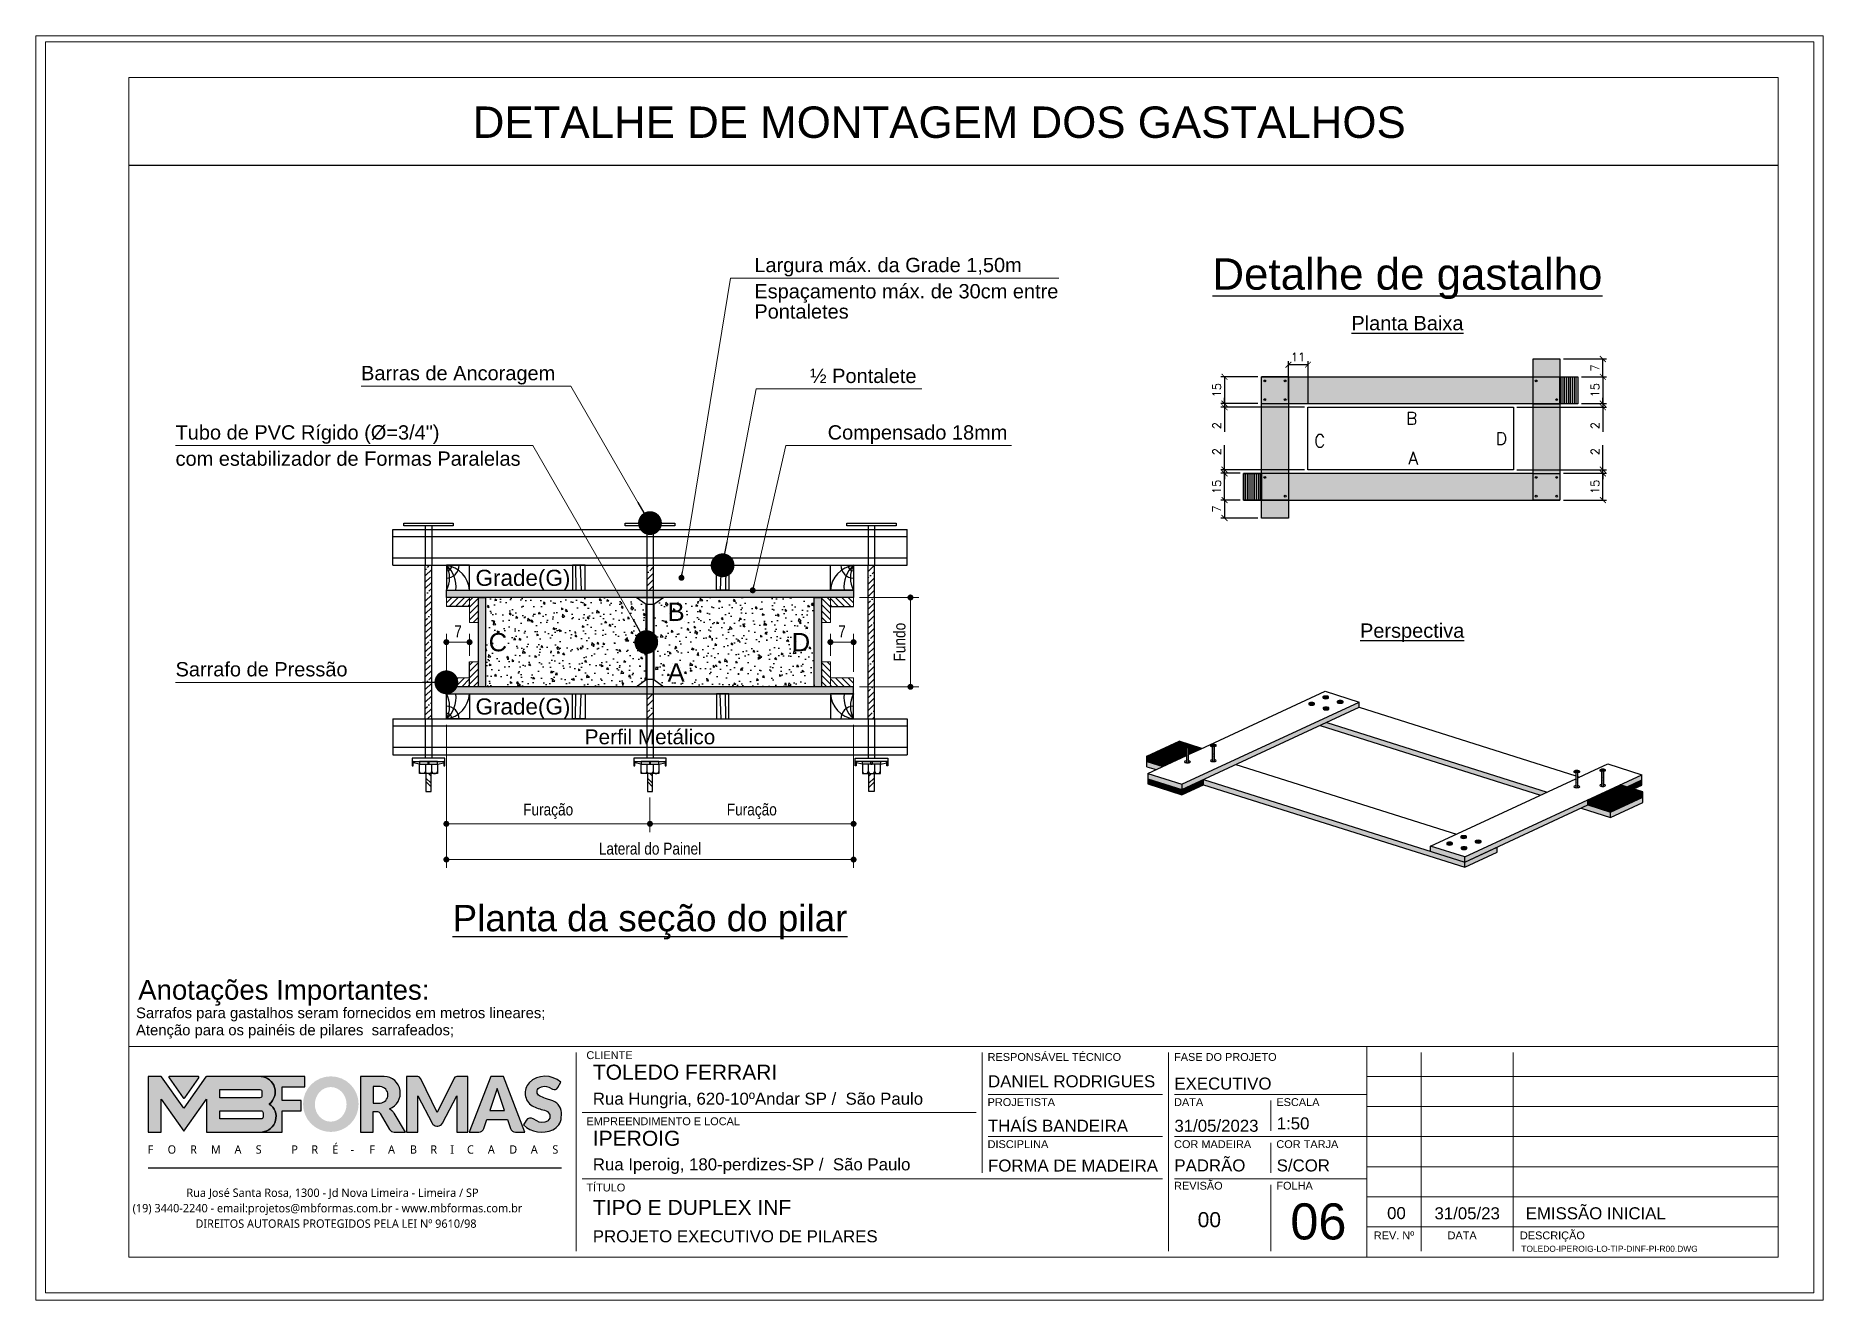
# Paper-space layout '06' of a CAD drawing. Extents: x 399.1 to 428.8, y 284.8 to 305.8.
# The model-space entities are those that its viewports show. They can reach past a viewport. Long polylines and large blocks are cut down to what shows.
import ezdxf
from ezdxf.enums import TextEntityAlignment as Align

# ---------------------------------------------------------------- set-up
doc = ezdxf.new("R2010")
doc.units = 0
doc.header["$PDMODE"] = 2
doc.header["$PDSIZE"] = 10
for name, pattern in [('CABLIN', [0.35, 0.25, -0.1]), ('FA_Tracejado', [0.25, 0.15, -0.1]), ('HIDDEN', [9.525, 6.35, -3.175])]:
    doc.linetypes.add(name, pattern=pattern)
doc.layers.get('0').update_dxf_attribs({"lineweight": 13})
doc.layers.get('Defpoints').update_dxf_attribs({"lineweight": 13})
for name, color, linetype in [('Barra de Ancoragem', 20, 'Continuous'), ('Concreto', 250, 'HIDDEN'), ('Hachura', 252, 'CABLIN'), ('MB Folha', 7, 'Continuous'), ('MB Logo', 254, 'Continuous'), ('Painéis', 30, 'Continuous'), ('Sarr 3.5x7', 81, 'Continuous'), ('Sarr 7x7', 104, 'Continuous'), ('Tubo de PVC', 51, 'Continuous')]:
    doc.layers.add(name, color=color, linetype=linetype)
for name, color, linetype, lineweight in [('FOLHA MB', 7, 'Continuous', 13), ('N° FOLHA', 5, 'Continuous', 13), ('Sarr 2.2x7', 40, 'Continuous', 9)]:
    doc.layers.add(name, color=color, linetype=linetype, lineweight=lineweight)
doc.layers.add('VIEW', color=252, linetype='Continuous', lineweight=13, plot=False)
doc.styles.add('ARIAL', font='arial.ttf', dxfattribs={"oblique": 15, "height": 25})
doc.styles.add('MB_C01', font='arial.ttf', dxfattribs={"height": 1.3})
doc.styles.add('MB_C02', font='arial.ttf', dxfattribs={"height": 2})
doc.styles.add('MB_C03', font='arial.ttf', dxfattribs={"height": 2.5})
doc.styles.add('MB_C04', font='arial.ttf', dxfattribs={"height": 6})
doc.styles.add('MtXpl_Lucida_Sans_Un', font='l_10646.ttf')
doc.styles.add('RICARDO', font='arial.ttf', dxfattribs={"width": 0.8})
doc.styles.add('ROMANS', font='romans.shx')
doc.styles.add('SANSSERIF', font='sas_____.pfb')
doc.styles.add('texto', font='ARIALN.TTF')
doc.dimstyles.new('3x', dxfattribs={"dimtxt": 10, "dimasz": 5, "dimexe": 7, "dimexo": 5, "dimgap": 4, "dimtad": 1, "dimdec": 1, "dimlfac": 0.333333, "dimdsep": 46, "dimtxsty": 'Standard', "dimblk": 'DOT', "dimcen": 0.09, "dimclrd": 1, "dimclre": 1, "dimclrt": 2, "dimadec": 0, "dimazin": 2, "dimtfac": 1, "dimtdec": 1, "dimtmove": 0, "dimatfit": 3, "dimldrblk": 'DOT', "dimfxl": 0, "dimtolj": 1, "dimtzin": 0, "dimlwd": 9, "dimlwe": 9, "dimarcsym": 0})
doc.dimstyles.new('PAINEL', dxfattribs={"dimtxt": 7, "dimasz": 5, "dimexe": 3, "dimexo": 3, "dimgap": 3, "dimtad": 1, "dimdec": 1, "dimzin": 12, "dimdsep": 46, "dimtxsty": 'ROMANS', "dimblk": 'ARCHTICK', "dimcen": 0, "dimclrd": 4, "dimclre": 4, "dimclrt": 1, "dimadec": 1, "dimazin": 3, "dimtfac": 1, "dimtdec": 1, "dimtmove": 0, "dimatfit": 3, "dimldrblk": 'OBLIQUE', "dimfxl": 0, "dimtolj": 1, "dimtzin": 12, "dimarcsym": 0})
pattern_1 = [(45, (-24716.518, 15572.2715), (-5.303301, 5.303301), []), (45, (-24711.215, 15572.2715), (-5.303301, 5.303301), [9.375, -1.875, 0, -1.875])]

psp = doc.layouts.new('06')

msp = doc.modelspace()

# ---------------------------------------------------------------- texts
at = {"layer": 'MB Folha', "style": 'RICARDO'}
for s, height, p in [('DETALHE DE MONTAGEM DOS GASTALHOS', 26.35776, (-16755.788, 8514.852)), ('Anotações Importantes:', 16.57882, (-17306.188, 7784.363))]:
    msp.add_text(s, height=height, dxfattribs=at).set_placement(p, align=Align.MIDDLE)
at = {"layer": 'MB Folha', "color": 0, "linetype": 'Continuous', "ltscale": 5, "style": 'ARIAL'}
for s, p in [('Largura máx. da Grade 1,50m', (-16911.041, 8388.971)), ('Barras de Ancoragem', (-17241.296, 8298.243)), ('½ Pontalete', (-16864.333, 8295.905)), ('Tubo de PVC Rígido (Ø=3/4")', (-17397.106, 8248.452)), ('Compensado 18mm', (-16849.471, 8248.452)), ('Sarrafo de Pressão ', (-17397.106, 8049.652))]:
    msp.add_text(s, height=12, dxfattribs=at).set_placement(p)
at = {"layer": 'MB Folha', "style": 'RICARDO'}
msp.add_text('%%UDetalhe de gastalho', height=26.35776, dxfattribs=at).set_placement((-16362.62, 8374.242), align=Align.CENTER)
at = {"layer": 'MB Folha', "color": 0, "linetype": 'Continuous', "ltscale": 5, "style": 'ARIAL'}
for s, p in [('Espaçamento máx. de 30cm entre', (-16911.041, 8378.971)), ('Pontaletes', (-16911.041, 8361.971)), ('com estabilizador de Formas Paralelas', (-17397.106, 8238.452))]:
    msp.add_text(s, height=12, dxfattribs=at).set_placement(p, align=Align.TOP_LEFT)
for s, height, p in [('%%UPlanta Baixa', 12, (-16362.62, 8340.179)), ('%%UPerspectiva', 12, (-16358.635, 8082.08)), ('%%UPlanta da seção do pilar', 22.1184, (-16998.688, 7835.702))]:
    msp.add_text(s, height=height, dxfattribs=at).set_placement(p, align=Align.CENTER)
at = {"layer": 'MB Folha', "style": 'ROMANS'}
for s, p in [('B', (-16359.089, 8266.248)), ('C', (-16436.206, 8247.344)), ('D', (-16283.652, 8249.247)), ('A', (-16357.718, 8232.841))]:
    msp.add_text(s, height=10.5, dxfattribs=at).set_placement(p, align=Align.MIDDLE_CENTER)
at = {"layer": 'MB Folha', "color": 0, "linetype": 'Continuous'}
for s, height, style, p in [('Grade(G)', 13.5, 'SANSSERIF', (-17145.189, 8132.402)), ('C', 15.36, 'ARIAL', (-17134.17, 8078.402)), ('D', 15.36, 'ARIAL', (-16879.682, 8078.402)), ('Grade(G)', 13.5, 'SANSSERIF', (-17145.189, 8024.402))]:
    msp.add_text(s, height=height, dxfattribs=dict(at, style=style)).set_placement(p, align=Align.MIDDLE_LEFT)
at = {"layer": 'MB Folha', "color": 0, "linetype": 'Continuous', "style": 'ARIAL'}
for s, p in [('B', (-16976.727, 8103.902)), ('A', (-16976.727, 8052.902))]:
    msp.add_text(s, height=15.36, dxfattribs=at).set_placement(p, align=Align.MIDDLE_CENTER)
at = {"layer": 'MB Folha', "color": 2, "style": 'ARIAL'}
msp.add_text('Perfil Metálico', height=12.5, dxfattribs=at).set_placement((-16998.689, 7998.902), align=Align.MIDDLE_CENTER)
at = {"layer": 'MB Folha', "color": 1, "style": 'ARIAL'}
for s, p in [('Sarrafos para gastalhos seram fornecidos em metros lineares;', (-17430.292, 7762.772)), ('Atenção para os painéis de pilares  sarrafeados;', (-17430.292, 7748.388))]:
    msp.add_text(s, height=8.91, dxfattribs=at).set_placement(p)
at = {"layer": 'N° FOLHA', "color": 5, "style": 'MB_C04'}
msp.add_text('06', height=30.3061, dxfattribs=at).set_placement((-16460.91, 7577.003))

# ---------------------------------------------------------------- blocks, each defined once
blk = doc.blocks.new('MB-NOVO')
at = {"layer": 'MB Logo', "linetype": 'Continuous'}
h = blk.add_hatch(color=256, dxfattribs=at)
h.dxf.hatch_style = 1
h.set_gradient(color1=(242, 132, 69), color2=(247, 180, 141), rotation=90, tint=1)
h.paths.add_polyline_path([(-18529.6, 10980.8), (-18475.7, 10980.8, 0.706757), (-18468.7, 11008, 0.681802), (-18476.7, 11034.9), (-18529.4, 11034.9, 0.243712), (-18530.2, 11034.5), (-18551.7, 11003.9), (-18573.3, 11034.5, 0.243712), (-18574.1, 11034.9), (-18586.5, 11034.9), (-18586.5, 10980.8), (-18573.9, 10980.8), (-18573.9, 11012.9), (-18551.7, 10981.5), (-18529.6, 11012.9)])
h.paths.add_polyline_path([(-18516.8, 11014.1), (-18516.8, 11022), (-18477.8, 11022, -0.414214), (-18475.8, 11020), (-18475.8, 11016.1, -0.414214), (-18477.8, 11014.1)], flags=16)
h.paths.add_polyline_path([(-18516.8, 11001.4), (-18476.8, 11001.4, -0.414214), (-18474.8, 10999.4), (-18474.8, 10995.5, -0.414214), (-18476.8, 10993.5), (-18516.8, 10993.5)], flags=16)
at = {"layer": 'MB Logo', "true_color": 0x262626}
h = blk.add_hatch(color=250, dxfattribs=at)
h.dxf.hatch_style = 1
h.paths.add_polyline_path([(-18537.3, 11033.3, 0.60809), (-18538.1, 11034.9), (-18565.3, 11034.9, 0.60809), (-18566.1, 11033.3), (-18552.5, 11014, 0.518202), (-18550.9, 11014)])
h = blk.add_hatch(color=250, dxfattribs=at)
h.dxf.hatch_style = 1
h.paths.add_polyline_path([(-18456.2, 11011.3), (-18456.2, 11024.6), (-18434.2, 11024.6), (-18434.2, 11034.9), (-18476.7, 11034.9, -0.681802), (-18468.7, 11008, -0.706757), (-18475.7, 10980.8), (-18456.2, 10980.8), (-18456.2, 11001.4), (-18437.8, 11001.4), (-18437.8, 11011.3)])
h = blk.add_hatch(color=250, dxfattribs=at)
h.dxf.hatch_style = 1
h.paths.add_polyline_path([(-18435.9, 11007.9, 1), (-18381.9, 11007.9, 1)])
edge = h.paths.add_edge_path(flags=16)
edge.add_ellipse((-18409, 11007.7), major_axis=(0, 16.8), ratio=0.916255, start_angle=0, end_angle=360)
h = blk.add_hatch(color=250, dxfattribs=at)
h.dxf.hatch_style = 1
h.paths.add_polyline_path([(-18357, 11034.9), (-18380.2, 11034.9), (-18380.2, 10980.8), (-18367.6, 10980.8), (-18367.6, 11000.7), (-18363.4, 11000.7, -0.195765), (-18360.9, 10998.9), (-18351.8, 10983.2, 0.261385), (-18347.5, 10980.8), (-18336.4, 10980.8), (-18347.5, 10999, 0.082429), (-18349.6, 11001.5), (-18351.9, 11003.4, 0.81838)])
h.paths.add_polyline_path([(-18360.8, 11009), (-18367.6, 11009), (-18367.6, 11025), (-18360.8, 11025, -0.92578)], flags=16)
h = blk.add_hatch(color=250, dxfattribs=at)
h.dxf.hatch_style = 1
h.paths.add_polyline_path([(-18286.6, 11015.9), (-18286.6, 10980.8), (-18275.8, 10980.8), (-18275.8, 11034.9), (-18286.6, 11034.9, 0.216647), (-18289.4, 11032.4), (-18305.5, 10999.8), (-18321.6, 11032.7, 0.199908), (-18324.3, 11034.9), (-18335.2, 11034.9), (-18335.2, 10980.8), (-18324.3, 10980.8), (-18324.3, 11015.9), (-18310.4, 10989.3, 0.279644), (-18306, 10986.6, 0.340986), (-18300.5, 10989.3)])
h = blk.add_hatch(color=250, dxfattribs=at)
h.dxf.hatch_style = 1
h.paths.add_polyline_path([(-18274.4, 10980.8), (-18265, 10980.8, 0.322517), (-18260.2, 10984.3), (-18257.3, 10993), (-18237.2, 10993), (-18234.3, 10984.3, 0.322517), (-18229.5, 10980.8), (-18220.3, 10980.8), (-18241.2, 11034.9), (-18253.4, 11034.9)])
h.paths.add_polyline_path([(-18254.4, 11001.6), (-18247.3, 11023), (-18240.1, 11001.6)], flags=16)
h = blk.add_hatch(color=250, dxfattribs=at)
h.dxf.hatch_style = 1
h.paths.add_polyline_path([(-18206, 11024, -0.247671), (-18196.9, 11024.3), (-18193.5, 11022.5, 0.40799), (-18188.2, 11024.1), (-18185.4, 11029.1, 0.392837), (-18216.2, 11028.7, 0.467779), (-18213.3, 11006.3, 0.077523), (-18201.2, 11002.1, -0.214206), (-18196.1, 10997.9, -0.284295), (-18198.2, 10991.4, -0.26924), (-18208.8, 10991.6), (-18212.2, 10993.6, 0.407727), (-18219, 10992.1), (-18221.8, 10987.7, 0.296878), (-18193.2, 10983.1, 0.272251), (-18184.9, 10995.3), (-18184.6, 10997.9, 0.348906), (-18193.7, 11011.2), (-18200.4, 11013.5, -0.045018), (-18205.8, 11015.7, -0.618284)])
at = {"layer": 'MB Logo', "linetype": 'Continuous'}
blk.add_line((-18586.5, 10945.9), (-18184.8, 10945.9), dxfattribs=at)
at = {"layer": 'MB Logo', "color": 23, "linetype": 'Continuous', "true_color": 0xf28445}
for points in [[(-18573.3, 11034.5, 0.243712), (-18574.1, 11034.9), (-18586.5, 11034.9), (-18586.5, 10980.8), (-18573.9, 10980.8), (-18573.9, 11012.9), (-18551.7, 10981.5), (-18529.6, 11012.9), (-18529.6, 10980.8), (-18475.7, 10980.8, 0.706757), (-18468.7, 11008, 0.681802), (-18476.7, 11034.9), (-18529.4, 11034.9, 0.243712), (-18530.2, 11034.5), (-18551.7, 11003.9)], [(-18516.8, 11022), (-18477.8, 11022, -0.414214), (-18475.8, 11020), (-18475.8, 11016.1, -0.414214), (-18477.8, 11014.1), (-18516.8, 11014.1)], [(-18516.8, 11001.4), (-18476.8, 11001.4, -0.414214), (-18474.8, 10999.4), (-18474.8, 10995.5, -0.414214), (-18476.8, 10993.5), (-18516.8, 10993.5)]]:
    blk.add_lwpolyline(points, format="xyb", close=True, dxfattribs=at)
at = {"layer": 'MB Logo', "color": 250, "true_color": 0x262626}
for points in [[(-18537.3, 11033.3, 0.60809), (-18538.1, 11034.9), (-18565.3, 11034.9, 0.60809), (-18566.1, 11033.3), (-18552.5, 11014, 0.518202), (-18550.9, 11014)], [(-18437.8, 11011.3), (-18456.2, 11011.3), (-18456.2, 11024.6), (-18434.2, 11024.6), (-18434.2, 11034.9), (-18476.7, 11034.9, -0.681802), (-18468.7, 11008, -0.706757), (-18475.7, 10980.8), (-18456.2, 10980.8), (-18456.2, 11001.4), (-18437.8, 11001.4)], [(-18347.5, 10980.8), (-18336.4, 10980.8), (-18347.5, 10999, 0.082429), (-18349.6, 11001.5), (-18351.9, 11003.4, 0.81838), (-18357, 11034.9), (-18380.2, 11034.9), (-18380.2, 10980.8), (-18367.6, 10980.8), (-18367.6, 11000.7), (-18363.4, 11000.7, -0.209789), (-18360.8, 10998.7), (-18351.8, 10983.2, 0.261385)], [(-18286.6, 11015.9), (-18286.6, 10980.8), (-18275.8, 10980.8), (-18275.8, 11034.9), (-18286.6, 11034.9, 0.216647), (-18289.4, 11032.4), (-18305.5, 10999.8), (-18321.5, 11032.4, 0.216647), (-18324.3, 11034.9), (-18335.2, 11034.9), (-18335.2, 10980.8), (-18324.3, 10980.8), (-18324.3, 11015.9), (-18310.4, 10989.3, 0.279644), (-18306, 10986.6), (-18304.9, 10986.6, 0.279644), (-18300.5, 10989.3)], [(-18265, 10980.8, 0.322517), (-18260.2, 10984.3), (-18257.3, 10993), (-18237.2, 10993), (-18234.3, 10984.3, 0.322517), (-18229.5, 10980.8), (-18220.3, 10980.8), (-18241.2, 11034.9), (-18253.4, 11034.9), (-18274.4, 10980.8)], [(-18206.2, 11015.9, -0.549626), (-18206.4, 11023.8, -0.258723), (-18196.9, 11024.3), (-18193.5, 11022.5, 0.40799), (-18188.2, 11024.1), (-18185.4, 11029.1, 0.392837), (-18216.2, 11028.7, 0.467779), (-18213.3, 11006.3, 0.077523), (-18201.2, 11002.1, -0.203897), (-18196.3, 10998.2), (-18196.1, 10997.8, -0.267611), (-18198, 10991.6), (-18198.5, 10991.3, -0.261145), (-18208.8, 10991.6), (-18212.2, 10993.6, 0.407727), (-18219, 10992.1), (-18221.8, 10987.7, 0.296878), (-18193.2, 10983.1, 0.265963), (-18184.9, 10994.9), (-18184.7, 10997.6, 0.340466), (-18193.1, 11011), (-18200.4, 11013.5, -0.049298)], [(-18367.6, 11009), (-18360.8, 11009, 0.92578), (-18360.8, 11025), (-18367.6, 11025)]]:
    blk.add_lwpolyline(points, format="xyb", close=True, dxfattribs=at)
blk.add_lwpolyline([(-18247.3, 11023), (-18254.4, 11001.6), (-18240.1, 11001.6)], close=True, dxfattribs=at)
at = {"layer": 'MB Logo', "color": 250, "true_color": 0x262626, "style": 'MtXpl_Lucida_Sans_Un'}
for s, height, p in [('F', 8.12, (-18586.8, 10959.8)), ('O', 8.12, (-18567.5, 10959.8)), ('R', 8.12, (-18545.6, 10959.8)), ('M', 8.12, (-18525.4, 10959.8)), ('A', 8.12, (-18502.5, 10959.8)), ('S', 8.12, (-18481.9, 10959.8)), ('P', 8.12, (-18447.3, 10959.8)), ('R', 8.12, (-18427.8, 10959.8)), ('É', 8.12, (-18407.5, 10959.8)), ('-', 8.12, (-18389.6, 10959.8)), ('F', 8.12, (-18371.4, 10959.8)), ('A', 8.12, (-18353.3, 10959.8)), ('B', 8.12, (-18332.1, 10959.8)), ('R', 8.12, (-18312.2, 10959.8)), ('I', 8.12, (-18292.7, 10959.8)), ('C', 8.12, (-18276.6, 10959.8)), ('A', 8.12, (-18256.3, 10959.8)), ('D', 8.12, (-18235.5, 10959.8)), ('A', 8.12, (-18214.6, 10959.8)), ('S', 8.12, (-18193.6, 10959.8)), ('DIREITOS AUTORAIS PROTEGIDOS PELA LEI Nº 9610/98', 8.122, (-18540.4, 10887.8))]:
    blk.add_text(s, height=height, dxfattribs=at).set_placement(p)
at = {"layer": 'MB Logo', "style": 'MtXpl_Lucida_Sans_Un'}
for s, p in [('Rua José Santa Rosa, 1300 - Jd Nova Limeira - Limeira / SP', (-18549.2, 10917.8)), ('(19) 3440-2240 - email:projetos@mbformas.com.br - www.mbformas.com.br', (-18601.5, 10902.8))]:
    blk.add_text(s, height=8.122, dxfattribs=at).set_placement(p)
blk = doc.blocks.new('A$C169d8357')
at = {"layer": 'FOLHA MB', "color": 1}
for p, q in [((1109.8, 356.7), (70, 356.7)), ((445.6, 351.7), (445.6, 185)), ((786.6, 351.7), (786.6, 250.7)), ((943.1, 351.7), (943.1, 185)), ((1109.8, 356.7), (1109.8, 179.9)), ((1455, 356.7), (1109.8, 356.7)), ((1155.3, 185), (1155.3, 351.7)), ((1232.6, 351.7), (1232.6, 185)), ((1455, 331.5), (1109.8, 331.5)), ((938.1, 316.3), (791.6, 316.3)), ((1109.8, 316.3), (948.2, 316.3)), ((781.5, 301.2), (450.7, 301.2)), ((1029, 311.3), (1029, 286)), ((1455, 306.2), (1109.8, 306.2)), ((938.1, 281), (791.6, 281)), ((1109.8, 281), (948.2, 281)), ((1029, 275.9), (1029, 250.7)), ((1455, 281), (1109.8, 281)), ((1455, 255.7), (1109.8, 255.7)), ((938.1, 245.6), (450.7, 245.6)), ((1109.8, 245.6), (948.2, 245.6)), ((1029, 240.6), (1029, 185)), ((1455, 230.4), (1109.8, 230.4)), ((1455, 205.2), (1109.8, 205.2))]:
    blk.add_line(p, q, dxfattribs=at)
for points in [[(0, 1199.9), (0, 149.9), (1485, 149.9), (1485, 1199.9)], [(70, 1169.9), (70, 179.9), (1455, 179.9), (1455, 1169.9)]]:
    blk.add_lwpolyline(points, close=True, dxfattribs=at)
at = {"layer": 'MB Logo', "xscale": 0.8642040370897565, "yscale": 0.8642040370897565, "zscale": 0.8642040370897565}
blk.add_blockref('MB-NOVO', (16148.7, -9204.8), dxfattribs=at)
at = {"layer": 'FOLHA MB', "color": 6}
for s, height, style, p in [('CLIENTE', 6.57, 'MB_C01', (454.3, 346.1)), ('RESPONSÁVEL TÉCNICO', 6.566, 'MB_C01', (791.2, 344.6)), ('FASE DO PROJETO', 6.566, 'MB_C01', (947.8, 344.6)), ('Rua Hungria, 620-10ºAndar SP /  São Paulo', 10.102, 'MB_C02', (459.7, 307.8)), ('PROJETISTA', 6.57, 'MB_C01', (791.2, 306.7)), ('DATA', 6.57, 'MB_C01', (947.8, 306.7)), ('ESCALA', 6.57, 'MB_C01', (1033.7, 306.7)), ('EMPREENDIMENTO E LOCAL', 6.566, 'MB_C01', (454.3, 290.6)), ('DISCIPLINA', 6.57, 'MB_C01', (791.2, 271.4)), ('COR MADEIRA', 6.566, 'MB_C01', (947.8, 271.4)), ('COR TARJA', 6.57, 'MB_C01', (1033.7, 271.4)), ('Rua Iperoig, 180-perdizes-SP /  São Paulo', 10.102, 'MB_C02', (459.7, 252.7)), ('TÍTULO', 6.57, 'MB_C01', (454.3, 235)), ('REVISÃO', 6.57, 'MB_C01', (947.8, 236.5)), ('FOLHA', 6.57, 'MB_C01', (1033.7, 236.5)), ('PROJETO EXECUTIVO DE PILARES', 10.102, 'MB_C02', (459.7, 192.3))]:
    blk.add_text(s, height=height, dxfattribs=dict(at, style=style)).set_placement(p)
at = {"layer": 'FOLHA MB', "color": 5}
for s, height, style, p in [('TOLEDO FERRARI', 12.628, 'MB_C03', (459.7, 328.8)), ('DANIEL RODRIGUES', 10.102, 'MB_C02', (791.6, 322.4)), ('EXECUTIVO', 10.1, 'MB_C02', (948.1, 320.5)), ('IPEROIG', 12.63, 'MB_C03', (459.7, 273.3)), ('THAÍS BANDEIRA', 10.102, 'MB_C02', (791.5, 285.1)), ('31/05/2023', 10.1, 'MB_C02', (948.1, 285.1)), ('1:50', 10.1, 'MB_C02', (1034, 287.1)), ('FORMA DE MADEIRA', 10.102, 'MB_C02', (791.6, 251.7)), ('PADRÃO', 10.1, 'MB_C02', (948.1, 251.8)), ('S/COR', 10.1, 'MB_C02', (1034, 251.8)), ('TIPO E DUPLEX INF', 12.628, 'MB_C03', (459.7, 215.3)), ('00', 12.63, 'MB_C03', (967.6, 205)), ('00', 10.1, 'MB_C02', (1126.7, 211.8)), ('31/05/23', 10.1, 'MB_C02', (1166.5, 211.6)), ('EMISSÃO INICIAL', 10.102, 'MB_C02', (1243.1, 211.6))]:
    blk.add_text(s, height=height, dxfattribs=dict(at, style=style)).set_placement(p)
at = {"layer": 'FOLHA MB', "color": 6, "style": 'MB_C01'}
for s, p in [('REV. Nº', (1132.5, 198.1)), ('DATA', (1189.7, 198.1)), ('DESCRIÇÃO', (1265.5, 198.1))]:
    blk.add_text(s, height=6.57, dxfattribs=at).set_placement(p, align=Align.MIDDLE_CENTER)
at = {"layer": 'FOLHA MB', "insert": (1239.4, 189.4), "char_height": 5.051, "width": 210.818, "attachment_point": 1, "style": 'MB_C04'}
blk.add_mtext('TOLEDO-IPEROIG-LO-TIP-DINF-PI-R00.DWG', dxfattribs=at)
blk = doc.blocks.new('_Dot')
at = {"color": 0, "linetype": 'ByBlock', "lineweight": -2}
blk.add_line((-0.5, 0), (-1, 0), dxfattribs=at)
at = {"color": 0, "linetype": 'ByBlock', "const_width": 0.5}
blk.add_lwpolyline([(-0.25, 0, 1), (0.25, 0, 1)], format="xyb", close=True, dxfattribs=at)
blk = doc.blocks.new('*D84')
at = {"layer": 'Defpoints', "color": 0, "transparency": 16777216}
for p in [(-16827.7, 8115.9), (-16827.7, 8040.9), (-16780, 8040.9)]:
    blk.add_point(p, dxfattribs=at)
at = {"layer": 'MB Folha', "color": 1, "lineweight": 9, "transparency": 16777216}
for p, q in [((-16822.7, 8115.9), (-16773, 8115.9)), ((-16780, 8110.9), (-16780, 8045.9)), ((-16822.7, 8040.9), (-16773, 8040.9))]:
    blk.add_line(p, q, dxfattribs=at)
at = {"layer": 'MB Folha', "color": 1, "lineweight": 9, "transparency": 16777216, "xscale": 5, "yscale": 5, "zscale": 5}
for p, rotation in [((-16780, 8115.9), 90), ((-16780, 8040.9), 270)]:
    blk.add_blockref('_Dot', p, dxfattribs=dict(at, rotation=rotation))
at = {"layer": 'MB Folha', "color": 2, "transparency": 16777216, "insert": (-16789.1, 8078.4), "char_height": 10, "attachment_point": 5, "rotation": 90, "style": 'texto'}
blk.add_mtext('\\A1;Fundo', dxfattribs=at)
blk = doc.blocks.new('*D85')
at = {"layer": 'Defpoints', "color": 0, "transparency": 16777216}
for p in [(-17169.7, 8013.9), (-16998.7, 7953), (-16998.7, 7925.9)]:
    blk.add_point(p, dxfattribs=at)
at = {"layer": 'MB Folha', "color": 1, "lineweight": 9, "transparency": 16777216}
for p, q in [((-17169.7, 8008.9), (-17169.7, 7918.9)), ((-16998.7, 7948), (-16998.7, 7918.9)), ((-17164.7, 7925.9), (-17003.7, 7925.9))]:
    blk.add_line(p, q, dxfattribs=at)
at = {"layer": 'MB Folha', "color": 1, "lineweight": 9, "transparency": 16777216, "xscale": 5, "yscale": 5, "zscale": 5, "rotation": 180}
blk.add_blockref('_Dot', (-17169.7, 7925.9), dxfattribs=at)
at = {"layer": 'MB Folha', "color": 1, "lineweight": 9, "transparency": 16777216, "xscale": 5, "yscale": 5, "zscale": 5}
blk.add_blockref('_Dot', (-16998.7, 7925.9), dxfattribs=at)
at = {"layer": 'MB Folha', "color": 2, "transparency": 16777216, "insert": (-17084.2, 7936.4), "char_height": 10, "attachment_point": 5, "style": 'texto'}
blk.add_mtext('\\A1;Furação', dxfattribs=at)
blk = doc.blocks.new('*D86')
at = {"layer": 'Defpoints', "color": 0, "transparency": 16777216}
for p in [(-16827.7, 8013.9), (-16998.7, 7953), (-16827.7, 7925.9)]:
    blk.add_point(p, dxfattribs=at)
at = {"layer": 'MB Folha', "color": 1, "lineweight": 9, "transparency": 16777216}
for p, q in [((-16827.7, 8008.9), (-16827.7, 7918.9)), ((-16998.7, 7948), (-16998.7, 7918.9)), ((-16993.7, 7925.9), (-16832.7, 7925.9))]:
    blk.add_line(p, q, dxfattribs=at)
at = {"layer": 'MB Folha', "color": 1, "lineweight": 9, "transparency": 16777216, "xscale": 5, "yscale": 5, "zscale": 5, "rotation": 180}
blk.add_blockref('_Dot', (-16998.7, 7925.9), dxfattribs=at)
at = {"layer": 'MB Folha', "color": 1, "lineweight": 9, "transparency": 16777216, "xscale": 5, "yscale": 5, "zscale": 5}
blk.add_blockref('_Dot', (-16827.7, 7925.9), dxfattribs=at)
at = {"layer": 'MB Folha', "color": 2, "transparency": 16777216, "insert": (-16913.2, 7936.4), "char_height": 10, "attachment_point": 5, "style": 'texto'}
blk.add_mtext('\\A1;Furação', dxfattribs=at)
blk = doc.blocks.new('*D87')
at = {"layer": 'Defpoints', "color": 0, "transparency": 16777216}
for p in [(-17169.7, 8013.9), (-16827.7, 8013.9), (-16827.7, 7895.9)]:
    blk.add_point(p, dxfattribs=at)
at = {"layer": 'MB Folha', "color": 1, "lineweight": 9, "transparency": 16777216}
for p, q in [((-17169.7, 8008.9), (-17169.7, 7888.9)), ((-16827.7, 8008.9), (-16827.7, 7888.9)), ((-17164.7, 7895.9), (-16832.7, 7895.9))]:
    blk.add_line(p, q, dxfattribs=at)
at = {"layer": 'MB Folha', "color": 1, "lineweight": 9, "transparency": 16777216, "xscale": 5, "yscale": 5, "zscale": 5, "rotation": 180}
blk.add_blockref('_Dot', (-17169.7, 7895.9), dxfattribs=at)
at = {"layer": 'MB Folha', "color": 1, "lineweight": 9, "transparency": 16777216, "xscale": 5, "yscale": 5, "zscale": 5}
blk.add_blockref('_Dot', (-16827.7, 7895.9), dxfattribs=at)
at = {"layer": 'MB Folha', "color": 2, "transparency": 16777216, "insert": (-16998.7, 7905), "char_height": 10, "attachment_point": 5, "style": 'texto'}
blk.add_mtext('\\A1;Lateral do Painel', dxfattribs=at)
blk = doc.blocks.new('*D88')
at = {"layer": 'Defpoints', "color": 0, "transparency": 16777216}
for p in [(-17150.2, 8078.4), (-17150.2, 8061.9), (-17169.7, 8048.4)]:
    blk.add_point(p, dxfattribs=at)
at = {"layer": 'MB Folha', "color": 1, "lineweight": 9, "transparency": 16777216}
for p, q in [((-17169.7, 8053.4), (-17169.7, 8085.4)), ((-17164.7, 8078.4), (-17155.2, 8078.4)), ((-17150.2, 8066.9), (-17150.2, 8085.4))]:
    blk.add_line(p, q, dxfattribs=at)
at = {"layer": 'MB Folha', "color": 1, "lineweight": 9, "transparency": 16777216, "xscale": 5, "yscale": 5, "zscale": 5, "rotation": 180}
blk.add_blockref('_Dot', (-17169.7, 8078.4), dxfattribs=at)
at = {"layer": 'MB Folha', "color": 1, "lineweight": 9, "transparency": 16777216, "xscale": 5, "yscale": 5, "zscale": 5}
blk.add_blockref('_Dot', (-17150.2, 8078.4), dxfattribs=at)
at = {"layer": 'MB Folha', "color": 2, "transparency": 16777216, "insert": (-17159.9, 8087.4), "char_height": 10, "attachment_point": 5, "style": 'texto'}
blk.add_mtext('\\A1;7', dxfattribs=at)
blk = doc.blocks.new('*D89')
at = {"layer": 'Defpoints', "color": 0, "transparency": 16777216}
for p in [(-16847.2, 8078.4), (-16847.2, 8061.9), (-16827.7, 8048.4)]:
    blk.add_point(p, dxfattribs=at)
at = {"layer": 'MB Folha', "color": 1, "lineweight": 9, "transparency": 16777216}
for p, q in [((-16847.2, 8066.9), (-16847.2, 8085.4)), ((-16832.7, 8078.4), (-16842.2, 8078.4)), ((-16827.7, 8053.4), (-16827.7, 8085.4))]:
    blk.add_line(p, q, dxfattribs=at)
at = {"layer": 'MB Folha', "color": 1, "lineweight": 9, "transparency": 16777216, "xscale": 5, "yscale": 5, "zscale": 5, "rotation": 180}
blk.add_blockref('_Dot', (-16847.2, 8078.4), dxfattribs=at)
at = {"layer": 'MB Folha', "color": 1, "lineweight": 9, "transparency": 16777216, "xscale": 5, "yscale": 5, "zscale": 5}
blk.add_blockref('_Dot', (-16827.7, 8078.4), dxfattribs=at)
at = {"layer": 'MB Folha', "color": 2, "transparency": 16777216, "insert": (-16837.4, 8087.4), "char_height": 10, "attachment_point": 5, "style": 'texto'}
blk.add_mtext('\\A1;7', dxfattribs=at)
blk = doc.blocks.new('_ArchTick')
at = {"color": 0, "linetype": 'ByBlock', "const_width": 0.15}
blk.add_lwpolyline([(-0.5, -0.5), (0.5, 0.5)], dxfattribs=at)
blk = doc.blocks.new('*D90')
at = {"layer": 'Defpoints', "color": 0, "transparency": 16777216}
for p in [(-16500.2, 8197.6), (-16516.2, 8182.6), (-16485.1, 8182.6)]:
    blk.add_point(p, dxfattribs=at)
at = {"layer": 'MB Folha', "color": 4, "lineweight": -2, "transparency": 16777216}
for p, q in [((-16503.2, 8197.6), (-16519.2, 8197.6)), ((-16516.2, 8197.6), (-16516.2, 8182.6)), ((-16488.1, 8182.6), (-16519.2, 8182.6))]:
    blk.add_line(p, q, dxfattribs=at)
at = {"layer": 'MB Folha', "color": 4, "lineweight": -2, "transparency": 16777216, "xscale": 5, "yscale": 5, "zscale": 5}
for p, rotation in [((-16516.2, 8197.6), 90), ((-16516.2, 8182.6), 270)]:
    blk.add_blockref('_ArchTick', p, dxfattribs=dict(at, rotation=rotation))
at = {"layer": 'MB Folha', "color": 1, "transparency": 16777216, "insert": (-16522.7, 8190.1), "char_height": 7, "attachment_point": 5, "rotation": 90, "style": 'ROMANS'}
blk.add_mtext('\\A1;7', dxfattribs=at)
blk = doc.blocks.new('_OBLIQUE')
at = {"color": 0, "linetype": 'ByBlock', "lineweight": -2}
for p, q in [((0, 0), (-1, 0)), ((-0.5, -0.5), (0.5, 0.5))]:
    blk.add_line(p, q, dxfattribs=at)
blk = doc.blocks.new('*D91')
at = {"layer": 'Defpoints', "color": 0, "transparency": 16777216}
for p in [(-16516.2, 8220.1), (-16500.2, 8220.1), (-16500.2, 8197.6)]:
    blk.add_point(p, dxfattribs=at)
at = {"layer": 'MB Folha', "color": 4, "lineweight": -2, "transparency": 16777216}
for p, q in [((-16503.2, 8220.1), (-16519.2, 8220.1)), ((-16516.2, 8197.6), (-16516.2, 8220.1)), ((-16503.2, 8197.6), (-16519.2, 8197.6))]:
    blk.add_line(p, q, dxfattribs=at)
at = {"layer": 'MB Folha', "color": 4, "lineweight": -2, "transparency": 16777216, "xscale": 5, "yscale": 5, "zscale": 5}
for p, rotation in [((-16516.2, 8220.1), 90), ((-16516.2, 8197.6), 270)]:
    blk.add_blockref('_ArchTick', p, dxfattribs=dict(at, rotation=rotation))
at = {"layer": 'MB Folha', "color": 1, "transparency": 16777216, "insert": (-16522.7, 8208.8), "char_height": 7, "attachment_point": 5, "rotation": 90, "style": 'ROMANS'}
blk.add_mtext('\\A1;15', dxfattribs=at)
blk = doc.blocks.new('*D92')
at = {"layer": 'Defpoints', "color": 0, "transparency": 16777216}
for p in [(-16462.6, 8311.3), (-16462.6, 8278.6), (-16446.1, 8275.6)]:
    blk.add_point(p, dxfattribs=at)
at = {"layer": 'MB Folha', "color": 4, "lineweight": -2, "transparency": 16777216}
for p, q in [((-16462.6, 8281.6), (-16462.6, 8314.3)), ((-16446.1, 8311.3), (-16462.6, 8311.3)), ((-16446.1, 8278.6), (-16446.1, 8314.3))]:
    blk.add_line(p, q, dxfattribs=at)
at = {"layer": 'MB Folha', "color": 4, "lineweight": -2, "transparency": 16777216, "xscale": 5, "yscale": 5, "zscale": 5, "rotation": 180}
blk.add_blockref('_ArchTick', (-16462.6, 8311.3), dxfattribs=at)
at = {"layer": 'MB Folha', "color": 4, "lineweight": -2, "transparency": 16777216, "xscale": 5, "yscale": 5, "zscale": 5}
blk.add_blockref('_ArchTick', (-16446.1, 8311.3), dxfattribs=at)
at = {"layer": 'MB Folha', "color": 1, "transparency": 16777216, "insert": (-16454.4, 8317.8), "char_height": 7, "attachment_point": 5, "style": 'ROMANS'}
blk.add_mtext('\\A1;11', dxfattribs=at)
blk = doc.blocks.new('*D93')
at = {"layer": 'Defpoints', "color": 0, "transparency": 16777216}
for p in [(-16516.2, 8223.1), (-16500.2, 8220.1), (-16446.1, 8223.1)]:
    blk.add_point(p, dxfattribs=at)
at = {"layer": 'MB Folha', "color": 4, "lineweight": -2, "transparency": 16777216}
for p, q in [((-16516.2, 8223.1), (-16516.2, 8243.7)), ((-16449.1, 8223.1), (-16519.2, 8223.1)), ((-16503.2, 8220.1), (-16519.2, 8220.1)), ((-16516.2, 8220.1), (-16516.2, 8223.1)), ((-16516.2, 8220.1), (-16516.2, 8215.1))]:
    blk.add_line(p, q, dxfattribs=at)
at = {"layer": 'MB Folha', "color": 4, "lineweight": -2, "transparency": 16777216, "xscale": 5, "yscale": 5, "zscale": 5}
for p, rotation in [((-16516.2, 8223.1), 270), ((-16516.2, 8220.1), 90)]:
    blk.add_blockref('_ArchTick', p, dxfattribs=dict(at, rotation=rotation))
at = {"layer": 'MB Folha', "color": 1, "transparency": 16777216, "insert": (-16522.7, 8238.4), "char_height": 7, "attachment_point": 5, "rotation": 90, "style": 'ROMANS'}
blk.add_mtext('\\A1;2', dxfattribs=at)
blk = doc.blocks.new('*D94')
at = {"layer": 'Defpoints', "color": 0, "transparency": 16777216}
for p in [(-16485.1, 8301.1), (-16516.2, 8278.6), (-16500.2, 8278.6)]:
    blk.add_point(p, dxfattribs=at)
at = {"layer": 'MB Folha', "color": 4, "lineweight": -2, "transparency": 16777216}
for p, q in [((-16488.1, 8301.1), (-16519.2, 8301.1)), ((-16516.2, 8301.1), (-16516.2, 8278.6)), ((-16503.2, 8278.6), (-16519.2, 8278.6))]:
    blk.add_line(p, q, dxfattribs=at)
at = {"layer": 'MB Folha', "color": 4, "lineweight": -2, "transparency": 16777216, "xscale": 5, "yscale": 5, "zscale": 5}
for p, rotation in [((-16516.2, 8301.1), 90), ((-16516.2, 8278.6), 270)]:
    blk.add_blockref('_ArchTick', p, dxfattribs=dict(at, rotation=rotation))
at = {"layer": 'MB Folha', "color": 1, "transparency": 16777216, "insert": (-16522.7, 8289.8), "char_height": 7, "attachment_point": 5, "rotation": 90, "style": 'ROMANS'}
blk.add_mtext('\\A1;15', dxfattribs=at)
blk = doc.blocks.new('*D95')
at = {"layer": 'Defpoints', "color": 0, "transparency": 16777216}
for p in [(-16516.2, 8275.6), (-16485.1, 8278.6), (-16446.1, 8275.6)]:
    blk.add_point(p, dxfattribs=at)
at = {"layer": 'MB Folha', "color": 4, "lineweight": -2, "transparency": 16777216}
for p, q in [((-16488.1, 8278.6), (-16519.2, 8278.6)), ((-16449.1, 8275.6), (-16519.2, 8275.6)), ((-16516.2, 8278.6), (-16516.2, 8283.6)), ((-16516.2, 8278.6), (-16516.2, 8275.6)), ((-16516.2, 8275.6), (-16516.2, 8254.9))]:
    blk.add_line(p, q, dxfattribs=at)
at = {"layer": 'MB Folha', "color": 4, "lineweight": -2, "transparency": 16777216, "xscale": 5, "yscale": 5, "zscale": 5}
for p, rotation in [((-16516.2, 8278.6), 270), ((-16516.2, 8275.6), 90)]:
    blk.add_blockref('_ArchTick', p, dxfattribs=dict(at, rotation=rotation))
at = {"layer": 'MB Folha', "color": 1, "transparency": 16777216, "insert": (-16522.7, 8260.2), "char_height": 7, "attachment_point": 5, "rotation": 90, "style": 'ROMANS'}
blk.add_mtext('\\A1;2', dxfattribs=at)
blk = doc.blocks.new('*D96')
at = {"layer": 'Defpoints', "color": 0, "transparency": 16777216}
for p in [(-16234.6, 8316.1), (-16198.5, 8316.1), (-16219.5, 8301.1)]:
    blk.add_point(p, dxfattribs=at)
at = {"layer": 'MB Folha', "color": 4, "lineweight": -2, "transparency": 16777216}
for p, q in [((-16231.6, 8316.1), (-16195.5, 8316.1)), ((-16198.5, 8301.1), (-16198.5, 8316.1)), ((-16216.5, 8301.1), (-16195.5, 8301.1))]:
    blk.add_line(p, q, dxfattribs=at)
at = {"layer": 'MB Folha', "color": 4, "lineweight": -2, "transparency": 16777216, "xscale": 5, "yscale": 5, "zscale": 5}
for p, rotation in [((-16198.5, 8316.1), 90), ((-16198.5, 8301.1), 270)]:
    blk.add_blockref('_ArchTick', p, dxfattribs=dict(at, rotation=rotation))
at = {"layer": 'MB Folha', "color": 1, "transparency": 16777216, "insert": (-16205, 8308.6), "char_height": 7, "attachment_point": 5, "rotation": 90, "style": 'ROMANS'}
blk.add_mtext('\\A1;7', dxfattribs=at)
blk = doc.blocks.new('*D97')
at = {"layer": 'Defpoints', "color": 0, "transparency": 16777216}
for p in [(-16219.5, 8301.1), (-16219.5, 8278.6), (-16198.5, 8278.6)]:
    blk.add_point(p, dxfattribs=at)
at = {"layer": 'MB Folha', "color": 4, "lineweight": -2, "transparency": 16777216}
for p, q in [((-16216.5, 8301.1), (-16195.5, 8301.1)), ((-16198.5, 8301.1), (-16198.5, 8278.6)), ((-16216.5, 8278.6), (-16195.5, 8278.6))]:
    blk.add_line(p, q, dxfattribs=at)
at = {"layer": 'MB Folha', "color": 4, "lineweight": -2, "transparency": 16777216, "xscale": 5, "yscale": 5, "zscale": 5}
for p, rotation in [((-16198.5, 8301.1), 90), ((-16198.5, 8278.6), 270)]:
    blk.add_blockref('_ArchTick', p, dxfattribs=dict(at, rotation=rotation))
at = {"layer": 'MB Folha', "color": 1, "transparency": 16777216, "insert": (-16205, 8289.8), "char_height": 7, "attachment_point": 5, "rotation": 90, "style": 'ROMANS'}
blk.add_mtext('\\A1;15', dxfattribs=at)
blk = doc.blocks.new('*D98')
at = {"layer": 'Defpoints', "color": 0, "transparency": 16777216}
for p in [(-16273.6, 8275.6), (-16219.5, 8278.6), (-16198.5, 8275.6)]:
    blk.add_point(p, dxfattribs=at)
at = {"layer": 'MB Folha', "color": 4, "lineweight": -2, "transparency": 16777216}
for p, q in [((-16270.6, 8275.6), (-16195.5, 8275.6)), ((-16216.5, 8278.6), (-16195.5, 8278.6)), ((-16198.5, 8278.6), (-16198.5, 8283.6)), ((-16198.5, 8278.6), (-16198.5, 8275.6)), ((-16198.5, 8275.6), (-16198.5, 8254.9))]:
    blk.add_line(p, q, dxfattribs=at)
at = {"layer": 'MB Folha', "color": 4, "lineweight": -2, "transparency": 16777216, "xscale": 5, "yscale": 5, "zscale": 5}
for p, rotation in [((-16198.5, 8278.6), 270), ((-16198.5, 8275.6), 90)]:
    blk.add_blockref('_ArchTick', p, dxfattribs=dict(at, rotation=rotation))
at = {"layer": 'MB Folha', "color": 1, "transparency": 16777216, "insert": (-16205, 8260.2), "char_height": 7, "attachment_point": 5, "rotation": 90, "style": 'ROMANS'}
blk.add_mtext('\\A1;2', dxfattribs=at)
blk = doc.blocks.new('*D99')
at = {"layer": 'Defpoints', "color": 0, "transparency": 16777216}
for p in [(-16219.5, 8220.1), (-16198.5, 8220.1), (-16234.6, 8197.6)]:
    blk.add_point(p, dxfattribs=at)
at = {"layer": 'MB Folha', "color": 4, "lineweight": -2, "transparency": 16777216}
for p, q in [((-16216.5, 8220.1), (-16195.5, 8220.1)), ((-16198.5, 8197.6), (-16198.5, 8220.1)), ((-16231.6, 8197.6), (-16195.5, 8197.6))]:
    blk.add_line(p, q, dxfattribs=at)
at = {"layer": 'MB Folha', "color": 4, "lineweight": -2, "transparency": 16777216, "xscale": 5, "yscale": 5, "zscale": 5}
for p, rotation in [((-16198.5, 8220.1), 90), ((-16198.5, 8197.6), 270)]:
    blk.add_blockref('_ArchTick', p, dxfattribs=dict(at, rotation=rotation))
at = {"layer": 'MB Folha', "color": 1, "transparency": 16777216, "insert": (-16205, 8208.8), "char_height": 7, "attachment_point": 5, "rotation": 90, "style": 'ROMANS'}
blk.add_mtext('\\A1;15', dxfattribs=at)
blk = doc.blocks.new('*D100')
at = {"layer": 'Defpoints', "color": 0, "transparency": 16777216}
for p in [(-16273.6, 8223.1), (-16234.6, 8220.1), (-16198.5, 8223.1)]:
    blk.add_point(p, dxfattribs=at)
at = {"layer": 'MB Folha', "color": 4, "lineweight": -2, "transparency": 16777216}
for p, q in [((-16198.5, 8223.1), (-16198.5, 8243.7)), ((-16270.6, 8223.1), (-16195.5, 8223.1)), ((-16231.6, 8220.1), (-16195.5, 8220.1)), ((-16198.5, 8220.1), (-16198.5, 8223.1)), ((-16198.5, 8220.1), (-16198.5, 8215.1))]:
    blk.add_line(p, q, dxfattribs=at)
at = {"layer": 'MB Folha', "color": 4, "lineweight": -2, "transparency": 16777216, "xscale": 5, "yscale": 5, "zscale": 5}
for p, rotation in [((-16198.5, 8223.1), 270), ((-16198.5, 8220.1), 90)]:
    blk.add_blockref('_ArchTick', p, dxfattribs=dict(at, rotation=rotation))
at = {"layer": 'MB Folha', "color": 1, "transparency": 16777216, "insert": (-16205, 8238.4), "char_height": 7, "attachment_point": 5, "rotation": 90, "style": 'ROMANS'}
blk.add_mtext('\\A1;2', dxfattribs=at)

# ---------------------------------------------------------------- dimensions: what is measured, and where the dimension line sits
at = {"layer": 'MB Folha', "color": 1}
dim = msp.add_linear_dim(base=(-16462.612, 8311.325), p1=(-16446.112, 8275.568), p2=(-16462.612, 8278.568), text='11', dimstyle='PAINEL', dxfattribs=at)
dim.commit()
dim.dimension.update_dxf_attribs({"geometry": '*D92', "text_midpoint": (-16454.362, 8317.825)})
for base, p1, p2, angle, text, picture, middle in [((-16198.548, 8316.068), (-16219.542, 8301.068), (-16234.612, 8316.068), 270, '7', '*D96', (-16198.548, 8308.568)), ((-16516.176, 8278.568), (-16485.112, 8301.068), (-16500.182, 8278.568), 270, '15', '*D94', (-16516.176, 8289.818)), ((-16198.548, 8278.568), (-16219.542, 8301.068), (-16219.542, 8278.568), 270, '15', '*D97', (-16198.548, 8289.818)), ((-16516.176, 8220.068), (-16500.182, 8197.568), (-16500.182, 8220.068), 90, '15', '*D91', (-16516.176, 8208.818)), ((-16198.548, 8220.068), (-16234.612, 8197.568), (-16219.542, 8220.068), 90, '15', '*D99', (-16198.548, 8208.818)), ((-16516.176, 8182.568), (-16500.182, 8197.568), (-16485.112, 8182.568), 90, '7', '*D90', (-16516.176, 8190.068))]:
    dim = msp.add_linear_dim(base=base, p1=p1, p2=p2, angle=angle, text=text, dimstyle='PAINEL', dxfattribs=at)
    dim.commit()
    dim.dimension.update_dxf_attribs({"geometry": picture, "text_midpoint": middle, "dimtype": 160})
for base, p1, p2, angle, picture, middle in [((-16516.176, 8275.568), (-16485.112, 8278.568), (-16446.112, 8275.568), 270, '*D95', (-16522.676, 8260.235)), ((-16198.548, 8275.568), (-16219.542, 8278.568), (-16273.612, 8275.568), 270, '*D98', (-16205.048, 8260.235)), ((-16516.176, 8223.068), (-16500.182, 8220.068), (-16446.112, 8223.068), 90, '*D93', (-16522.676, 8238.401)), ((-16198.548, 8223.068), (-16234.612, 8220.068), (-16273.612, 8223.068), 90, '*D100', (-16205.048, 8238.401))]:
    dim = msp.add_linear_dim(base=base, p1=p1, p2=p2, angle=angle, text='2', dimstyle='PAINEL', dxfattribs=at)
    dim.commit()
    dim.dimension.update_dxf_attribs({"geometry": picture, "text_midpoint": middle})
at = {"layer": 'MB Folha'}
dim = msp.add_linear_dim(base=(-16780.025, 8040.902), p1=(-16827.689, 8115.902), p2=(-16827.689, 8040.902), angle=90, text='Fundo', dimstyle='3x', override={"dimtxsty": 'texto'}, dxfattribs=at)
dim.commit()
dim.dimension.update_dxf_attribs({"geometry": '*D84', "text_midpoint": (-16789.107, 8078.402)})
dim = msp.add_linear_dim(base=(-17150.189, 8078.402), p1=(-17169.689, 8048.402), p2=(-17150.189, 8061.902), text='7', dimstyle='3x', override={"dimtxsty": 'texto'}, dxfattribs=at)
dim.commit()
dim.dimension.update_dxf_attribs({"geometry": '*D88', "text_midpoint": (-17159.939, 8078.402), "dimtype": 160})
dim = msp.add_linear_dim(base=(-16847.189, 8078.402), p1=(-16827.689, 8048.402), p2=(-16847.189, 8061.902), angle=180, text='7', dimstyle='3x', override={"dimtxsty": 'texto'}, dxfattribs=at)
dim.commit()
dim.dimension.update_dxf_attribs({"geometry": '*D89', "text_midpoint": (-16837.439, 8078.402), "dimtype": 160})
for base, p1, p2, text, picture, middle in [((-16998.689, 7925.939), (-17169.689, 8013.902), (-16998.689, 7953.013), 'Furação', '*D85', (-17084.189, 7936.372)), ((-16827.689, 7895.939), (-17169.689, 8013.902), (-16827.689, 8013.902), 'Lateral do Painel', '*D87', (-16998.689, 7905.021)), ((-16827.689, 7925.939), (-16998.689, 7953.013), (-16827.689, 8013.902), 'Furação', '*D86', (-16913.189, 7936.372))]:
    dim = msp.add_linear_dim(base=base, p1=p1, p2=p2, text=text, dimstyle='3x', override={"dimtxsty": 'texto'}, dxfattribs=at)
    dim.commit()
    dim.dimension.update_dxf_attribs({"geometry": picture, "text_midpoint": middle})

# ---------------------------------------------------------------- hatches: boundary and pattern name
at = {"layer": 'Concreto'}
h = msp.add_hatch(dxfattribs=at)
h.set_pattern_fill('AR-CONC', color=256, scale=0.1, angle=-90)
h.paths.add_polyline_path([(-17001.814, 8109.902), (-17010.352, 8115.902), (-17136.689, 8115.902), (-17136.689, 8040.902), (-17010.352, 8040.902), (-17001.814, 8046.902)])
h.paths.add_polyline_path([(-16860.689, 8040.902), (-16860.689, 8115.902), (-16987.025, 8115.902), (-16995.564, 8109.902), (-16995.564, 8046.902), (-16987.025, 8040.902)])
h.paths.add_polyline_path([(-17138.14, 8066.489), (-17114.702, 8066.489), (-17114.702, 8090.315), (-17138.14, 8090.315)], flags=9)
h.paths.add_polyline_path([(-16987.755, 8041.382), (-16965.7, 8041.382), (-16965.7, 8064.422), (-16987.755, 8064.422)], flags=25)
h.paths.add_polyline_path([(-16987.723, 8092.382), (-16965.731, 8092.382), (-16965.731, 8115.422), (-16987.723, 8115.422)], flags=24)
h.paths.add_polyline_path([(-16883.522, 8066.882), (-16860.346, 8066.882), (-16860.346, 8089.922), (-16883.522, 8089.922)], flags=9)
at = {"layer": 'Hachura'}
h = msp.add_hatch(dxfattribs=at)
h.set_pattern_fill('ANSI35', color=256, scale=30, style=0)
h.set_pattern_definition([(45, (-24715.018, 15572.2715), (-5.303301, 5.303301), []), (45, (-24709.715, 15572.2715), (-5.303301, 5.303301), [9.375, -1.875, 0, -1.875])])
h.paths.add_polyline_path([(-17187.352, 8013.902), (-17182.025, 8013.902), (-17182.025, 8142.902), (-17187.352, 8142.902)])
h = msp.add_hatch(dxfattribs=at)
h.set_pattern_fill('ANSI35', color=256, scale=30, style=0)
h.set_pattern_definition(pattern_1)
h.paths.add_polyline_path([(-17001.352, 8121.902), (-16996.025, 8121.902), (-16996.025, 8142.902), (-17001.352, 8142.902)])
h = msp.add_hatch(dxfattribs=at)
h.set_pattern_fill('ANSI35', color=256, scale=30, style=0)
h.set_pattern_definition([(45, (-24718.018, 15572.2715), (-5.303301, 5.303301), []), (45, (-24712.715, 15572.2715), (-5.303301, 5.303301), [9.375, -1.875, 0, -1.875])])
h.paths.add_polyline_path([(-16815.352, 8013.902), (-16810.025, 8013.902), (-16810.025, 8142.902), (-16815.352, 8142.902)])
for points in [[(-17169.689, 8121.902), (-16827.689, 8121.902), (-16827.689, 8115.902), (-17169.689, 8115.902)], [(-17142.689, 8115.902), (-17136.689, 8115.902), (-17136.689, 8040.902), (-17142.689, 8040.902)], [(-16860.689, 8115.902), (-16854.689, 8115.902), (-16854.689, 8040.902), (-16860.689, 8040.902)], [(-16827.689, 8040.902), (-17169.689, 8040.902), (-17169.689, 8034.902), (-16827.689, 8034.902)]]:
    msp.add_hatch(color=256, dxfattribs=at).paths.add_polyline_path(points)
h = msp.add_hatch(dxfattribs=at)
h.set_pattern_fill('ANSI31', color=256, scale=30, style=0)
h.set_pattern_definition([(45, (-20834.0985, 6849.357), (-2.6516504, 2.6516504), [])])
h.paths.add_polyline_path([(-17150.189, 8115.902), (-17169.689, 8115.902), (-17169.689, 8108.402), (-17150.189, 8108.402)])
h = msp.add_hatch(dxfattribs=at)
h.set_pattern_fill('ANSI31', color=256, scale=30, style=0)
h.set_pattern_definition([(45, (-14035.093, 12845.742), (-2.6516504, 2.6516504), [])])
h.paths.add_polyline_path([(-17142.689, 8094.902), (-17142.689, 8115.902), (-17150.189, 8115.902), (-17150.189, 8094.902)])
h = msp.add_hatch(dxfattribs=at)
h.set_pattern_fill('ANSI31', color=256, scale=30, style=0)
h.set_pattern_definition([(135, (-19962.2845, 12845.742), (2.6516504, 2.6516504), [])])
h.paths.add_polyline_path([(-16854.689, 8094.902), (-16854.689, 8115.902), (-16847.189, 8115.902), (-16847.189, 8094.902)])
h = msp.add_hatch(dxfattribs=at)
h.set_pattern_fill('ANSI31', color=256, scale=30, style=0)
h.set_pattern_definition([(135, (-13163.279, 6849.357), (2.6516504, 2.6516504), [])])
h.paths.add_polyline_path([(-16847.189, 8115.902), (-16827.689, 8115.902), (-16827.689, 8108.402), (-16847.189, 8108.402)])
h = msp.add_hatch(dxfattribs=at)
h.set_pattern_fill('ANSI31', color=256, scale=30, style=0)
h.set_pattern_definition([(45, (-14035.093, 12791.742), (-2.6516504, 2.6516504), [])])
h.paths.add_polyline_path([(-17142.689, 8040.902), (-17142.689, 8061.902), (-17150.189, 8061.902), (-17150.189, 8040.902)])
h = msp.add_hatch(dxfattribs=at)
h.set_pattern_fill('ANSI31', color=256, scale=30, style=0)
h.set_pattern_definition([(135, (-19962.2845, 12791.742), (2.6516504, 2.6516504), [])])
h.paths.add_polyline_path([(-16854.689, 8040.902), (-16854.689, 8061.902), (-16847.189, 8061.902), (-16847.189, 8040.902)])
h = msp.add_hatch(dxfattribs=at)
h.set_pattern_fill('ANSI31', color=256, scale=30, style=0)
h.set_pattern_definition([(45, (-20834.0985, 6781.857), (-2.6516504, 2.6516504), [])])
h.paths.add_polyline_path([(-17150.189, 8048.402), (-17169.689, 8048.402), (-17169.689, 8040.902), (-17150.189, 8040.902)])
h = msp.add_hatch(dxfattribs=at)
h.set_pattern_fill('ANSI31', color=256, scale=30, style=0)
h.set_pattern_definition([(135, (-13163.279, 6781.857), (2.6516504, 2.6516504), [])])
h.paths.add_polyline_path([(-16847.189, 8048.402), (-16827.689, 8048.402), (-16827.689, 8040.902), (-16847.189, 8040.902)])
h = msp.add_hatch(dxfattribs=at)
h.set_pattern_fill('ANSI35', color=256, scale=30, style=0)
h.set_pattern_definition(pattern_1)
h.paths.add_polyline_path([(-16996.025, 8034.902), (-17001.352, 8034.902), (-17001.352, 8013.902), (-16996.025, 8013.902)])
at = {"layer": 'MB Folha'}
h = msp.add_hatch(color=252, dxfattribs=at)
h.dxf.hatch_style = 1
h.paths.add_polyline_path([(-16257.112, 8316.068), (-16234.612, 8316.068), (-16234.612, 8197.568), (-16257.112, 8197.568)])
h = msp.add_hatch(dxfattribs=at)
h.set_pattern_fill('LINE', color=252, scale=0.5, angle=90)
h.set_pattern_definition([(90, (-93.3563, -33.4739), (-1.5875, 1e-16), [])])
h.paths.add_polyline_path([(-16485.112, 8220.068), (-16500.182, 8220.068), (-16500.182, 8197.568), (-16485.112, 8197.568)])
h.paths.add_polyline_path([(-16234.612, 8278.568), (-16219.542, 8278.568), (-16219.542, 8301.068), (-16234.612, 8301.068)])
h = msp.add_hatch(color=252, dxfattribs=at)
h.dxf.hatch_style = 1
h.paths.add_polyline_path([(-16462.612, 8182.568), (-16485.112, 8182.568), (-16485.112, 8301.068), (-16462.612, 8301.068)])
h = msp.add_hatch(color=252, dxfattribs=at)
h.dxf.hatch_style = 1
h.paths.add_polyline_path([(-16257.112, 8278.568), (-16257.112, 8301.068), (-16462.612, 8301.068), (-16462.612, 8278.568)])
h.paths.add_polyline_path([(-16462.612, 8220.068), (-16462.612, 8197.568), (-16257.112, 8197.568), (-16257.112, 8220.068)])
h = msp.add_hatch(color=252, dxfattribs=at)
h.dxf.hatch_style = 1
h.paths.add_polyline_path([(-16568.05, 7973.976), (-16581.476, 7978.221), (-16581.476, 7973.821), (-16573.694, 7971.361)])
h.paths.add_polyline_path([(-16403.148, 8023.688), (-16403.148, 8028.088), (-16551.949, 7959.137), (-16551.949, 7954.737)])
h.paths.add_polyline_path([(-16551.949, 7959.137), (-16580.553, 7968.183), (-16580.553, 7963.783), (-16551.949, 7954.737)])
h.paths.add_polyline_path([(-16533.803, 7963.146), (-16533.803, 7958.746), (-16314.506, 7889.398), (-16314.506, 7893.798)])
h.paths.add_polyline_path([(-16287.287, 7902.011), (-16287.287, 7906.411), (-16314.506, 7893.798), (-16314.506, 7889.398)])
h.paths.add_polyline_path([(-16211.071, 7941.727), (-16211.071, 7946.127), (-16314.506, 7898.198), (-16314.506, 7893.798)])
h.paths.add_polyline_path([(-16343.11, 7907.244), (-16343.11, 7902.844), (-16314.506, 7893.798), (-16314.506, 7898.198)])
h.paths.add_polyline_path([(-16165.705, 7962.749), (-16165.705, 7967.149), (-16183.852, 7958.74), (-16178.208, 7956.956)])
h.paths.add_polyline_path([(-16192.002, 7935.697), (-16211.071, 7941.727), (-16216.715, 7939.112), (-16192.002, 7931.297)])
h.paths.add_polyline_path([(-16164.782, 7943.91), (-16164.782, 7948.31), (-16192.002, 7935.697), (-16192.002, 7931.297)])
h.paths.add_polyline_path([(-16430.368, 8011.075), (-16436.012, 8008.46), (-16250.963, 7949.942), (-16245.319, 7952.558)])
h = msp.add_hatch(dxfattribs=at)
h.set_pattern_fill('LINE', color=252, scale=0.2)
h.set_pattern_definition([(24.86187, (-16178.3923, 7946.4037), (-0.2669744, 0.5761507), [])])
h.paths.add_polyline_path([(-16183.852, 7958.74), (-16211.071, 7946.127), (-16192.002, 7940.097), (-16164.782, 7952.71)])
h.paths.add_polyline_path([(-16164.782, 7952.71), (-16192.002, 7940.097), (-16192.002, 7935.697), (-16164.782, 7948.31)])
edge = h.paths.add_edge_path()
edge.add_ellipse((-16547.358, 7990.771), major_axis=(2.447, 0), ratio=0.28354436, start_angle=156.19811, end_angle=180, ccw=False)
edge.add_ellipse((-16547.358, 7990.771), major_axis=(2.447, 0), ratio=0.28354436, start_angle=134.544645, end_angle=156.19811, ccw=False)
edge.add_ellipse((-16547.358, 7990.771), major_axis=(2.447, 0), ratio=0.28354436, start_angle=109.831499, end_angle=134.544645, ccw=False)
edge.add_ellipse((-16547.358, 7990.771), major_axis=(2.447, 0), ratio=0.28354436, start_angle=0, end_angle=109.831499, ccw=False)
edge.add_line((-16544.911, 7990.771), (-16544.911, 7990.198))
edge.add_arc((-16545.028, 7990.198), 0.117, -90, 0, ccw=False)
edge.add_line((-16545.028, 7990.081), (-16546.518, 7989.538))
edge.add_line((-16546.518, 7989.538), (-16546.518, 7983.954))
edge.add_line((-16546.518, 7983.954), (-16538.018, 7987.892))
edge.add_line((-16538.018, 7987.892), (-16535.187, 7989.204))
edge.add_line((-16535.187, 7989.204), (-16554.256, 7995.234))
edge.add_line((-16554.256, 7995.234), (-16581.476, 7982.621))
edge.add_line((-16581.476, 7982.621), (-16562.407, 7976.591))
edge.add_line((-16562.407, 7976.591), (-16548.23, 7983.16))
edge.add_line((-16548.23, 7983.16), (-16548.23, 7989.538))
edge.add_line((-16548.23, 7989.538), (-16549.771, 7990.115))
edge.add_arc((-16549.688, 7990.198), 0.117, 180, 225, ccw=False)
edge.add_line((-16549.805, 7990.198), (-16549.805, 7990.771))
h = msp.add_hatch(dxfattribs=at)
h.set_pattern_fill('LINE', color=252, scale=0.2, angle=90)
h.set_pattern_definition([(90, (-12579.52686, 13063.55004), (-0.635, 4e-17), [])])
h.paths.add_polyline_path([(-16581.476, 7982.621), (-16581.476, 7978.221), (-16568.05, 7973.976), (-16562.407, 7976.591)])
h.paths.add_polyline_path([(-16580.553, 7963.783), (-16580.553, 7959.383), (-16551.949, 7950.337), (-16551.949, 7954.737)])
h.paths.add_polyline_path([(-16533.803, 7958.746), (-16533.803, 7963.146), (-16551.949, 7954.737), (-16551.949, 7950.337)])
h.paths.add_polyline_path([(-16192.002, 7940.097), (-16211.071, 7946.127), (-16211.071, 7941.727), (-16192.002, 7935.697)])
h.paths.add_polyline_path([(-16165.705, 7962.749), (-16178.208, 7956.956), (-16172.564, 7955.171), (-16165.705, 7958.349)])

# ---------------------------------------------------------------- linework, layer by layer
at = {"layer": 'Barra de Ancoragem'}
for p, q in [((-17187.352, 8175.902), (-17187.352, 8172.902)), ((-17182.025, 8175.902), (-17182.025, 8172.902)), ((-17001.352, 8175.902), (-17001.352, 8172.902)), ((-16996.025, 8175.902), (-16996.025, 8172.902)), ((-16815.352, 8175.902), (-16815.352, 8172.902)), ((-16810.025, 8175.902), (-16810.025, 8172.902)), ((-17187.352, 8013.902), (-17187.352, 8142.902)), ((-17182.025, 8013.902), (-17182.025, 8142.902)), ((-17001.352, 8142.902), (-17001.352, 8121.902)), ((-16996.025, 8142.902), (-16996.025, 8121.902)), ((-16815.352, 8013.902), (-16815.352, 8142.902)), ((-16810.025, 8013.902), (-16810.025, 8142.902)), ((-17001.352, 8034.902), (-17001.352, 8013.902)), ((-16996.025, 8034.902), (-16996.025, 8013.902)), ((-17001.352, 8013.902), (-17001.352, 7980.902)), ((-16996.025, 8013.902), (-16996.025, 7980.902)), ((-17198.386, 7978.226), (-17170.991, 7978.226)), ((-17192.2, 7975.897), (-17197.502, 7977.062)), ((-17177.177, 7975.897), (-17171.875, 7977.062)), ((-17012.386, 7978.226), (-16984.991, 7978.226)), ((-17006.2, 7975.897), (-17011.502, 7977.062)), ((-16991.177, 7975.897), (-16985.875, 7977.062)), ((-16798.991, 7978.226), (-16826.386, 7978.226)), ((-16820.2, 7975.897), (-16825.502, 7977.062)), ((-16805.177, 7975.897), (-16799.875, 7977.062)), ((-17182.479, 7959.897), (-17186.898, 7964.316)), ((-17182.479, 7956.965), (-17186.898, 7961.383)), ((-17182.479, 7965.762), (-17184.73, 7968.013)), ((-16996.479, 7959.897), (-17000.898, 7964.316)), ((-16996.479, 7956.965), (-17000.898, 7961.383)), ((-16996.479, 7965.762), (-16998.73, 7968.013)), ((-16814.898, 7965.762), (-16812.647, 7968.013)), ((-16814.898, 7959.897), (-16810.479, 7964.316)), ((-16814.898, 7956.423), (-16810.479, 7960.842))]:
    msp.add_line(p, q, dxfattribs=at)
at = {"layer": 'Barra de Ancoragem', "linetype": 'HIDDEN'}
for p, q in [((-17187.352, 8172.902), (-17187.352, 8142.902)), ((-17182.025, 8172.902), (-17182.025, 8142.902)), ((-17001.352, 8172.902), (-17001.352, 8142.902)), ((-16996.025, 8172.902), (-16996.025, 8142.902)), ((-16815.352, 8172.902), (-16815.352, 8142.902)), ((-16810.025, 8172.902), (-16810.025, 8142.902)), ((-17001.352, 8121.902), (-17001.352, 8034.902)), ((-16996.025, 8121.902), (-16996.025, 8034.902)), ((-17187.352, 8013.902), (-17187.352, 7980.902)), ((-17182.025, 8013.902), (-17182.025, 7980.902)), ((-16815.352, 8013.902), (-16815.352, 7980.902)), ((-16810.025, 8013.902), (-16810.025, 7980.902))]:
    msp.add_line(p, q, dxfattribs=at)
at = {"layer": 'Barra de Ancoragem', "flags": 128}
for points in [[(-17205.491, 8178.302), (-17163.886, 8178.302), (-17163.886, 8175.902), (-17205.491, 8175.902)], [(-17019.491, 8178.302), (-16977.886, 8178.302), (-16977.886, 8175.902), (-17019.491, 8175.902)], [(-16833.491, 8178.302), (-16791.886, 8178.302), (-16791.886, 8175.902), (-16833.491, 8175.902)], [(-17170.991, 7980.902), (-17198.386, 7980.902), (-17198.386, 7978.226), (-17170.991, 7978.226)], [(-17198.386, 7978.226), (-17198.386, 7974.667), (-17197.502, 7974.667), (-17197.502, 7978.226)], [(-17192.2, 7978.226), (-17192.2, 7975.897), (-17177.177, 7975.897), (-17177.177, 7978.226)], [(-17171.875, 7978.226), (-17171.875, 7974.667), (-17170.991, 7974.667), (-17170.991, 7978.226)], [(-16984.991, 7980.902), (-17012.386, 7980.902), (-17012.386, 7978.226), (-16984.991, 7978.226)], [(-17012.386, 7978.226), (-17012.386, 7974.667), (-17011.502, 7974.667), (-17011.502, 7978.226)], [(-17006.2, 7978.226), (-17006.2, 7975.897), (-16991.177, 7975.897), (-16991.177, 7978.226)], [(-16985.875, 7978.226), (-16985.875, 7974.667), (-16984.991, 7974.667), (-16984.991, 7978.226)], [(-16826.386, 7980.902), (-16798.991, 7980.902), (-16798.991, 7978.226), (-16826.386, 7978.226)], [(-16825.502, 7978.226), (-16825.502, 7974.667), (-16826.386, 7974.667), (-16826.386, 7978.226)], [(-16805.177, 7978.226), (-16805.177, 7975.897), (-16820.2, 7975.897), (-16820.2, 7978.226)], [(-16798.991, 7978.226), (-16798.991, 7974.667), (-16799.875, 7974.667), (-16799.875, 7978.226)], [(-17186.898, 7968.013), (-17186.898, 7953.013), (-17182.479, 7953.013), (-17182.479, 7968.013)], [(-17000.898, 7968.013), (-17000.898, 7953.013), (-16996.479, 7953.013), (-16996.479, 7968.013)], [(-16810.479, 7968.013), (-16810.479, 7953.013), (-16814.898, 7953.013), (-16814.898, 7968.013)]]:
    msp.add_lwpolyline(points, close=True, dxfattribs=at)
for points in [[(-17177.177, 7975.897), (-17177.177, 7968.013), (-17192.2, 7968.013), (-17192.2, 7975.897)], [(-17184.247, 7975.897), (-17184.247, 7978.226), (-17185.131, 7978.226), (-17185.131, 7975.897), (-17184.247, 7975.897), (-17185.131, 7975.897)], [(-16991.177, 7975.897), (-16991.177, 7968.013), (-17006.2, 7968.013), (-17006.2, 7975.897)], [(-16998.247, 7975.897), (-16998.247, 7978.226), (-16999.131, 7978.226), (-16999.131, 7975.897), (-16998.247, 7975.897), (-16999.131, 7975.897)], [(-16820.2, 7975.897), (-16820.2, 7968.013), (-16805.177, 7968.013), (-16805.177, 7975.897)], [(-16813.131, 7975.897), (-16813.131, 7978.226), (-16812.247, 7978.226), (-16812.247, 7975.897), (-16813.131, 7975.897), (-16812.247, 7975.897)]]:
    msp.add_lwpolyline(points, dxfattribs=at)
for points in [[(-17187.34, 7975.897), (-17187.34, 7969.78, -0.72979603), (-17192.2, 7969.78, -0.72979603)], [(-17182.038, 7975.897), (-17182.038, 7969.78, -0.66666667), (-17187.34, 7969.78, -0.66666667)], [(-17001.34, 7975.897), (-17001.34, 7969.78, -0.72979603), (-17006.2, 7969.78, -0.72979603)], [(-16996.038, 7975.897), (-16996.038, 7969.78, -0.66666667), (-17001.34, 7969.78, -0.66666667)], [(-16815.34, 7975.897), (-16815.34, 7969.78, 0.66666667), (-16810.038, 7969.78, 0.66666667)], [(-16810.038, 7975.897), (-16810.038, 7969.78, 0.72979603), (-16805.177, 7969.78, 0.72979603)]]:
    msp.add_lwpolyline(points, format="xyb", dxfattribs=at)
at = {"layer": 'Barra de Ancoragem'}
for centre in [(-17179.607, 7970.559), (-16993.607, 7970.559), (-16817.77, 7970.559)]:
    msp.add_arc(centre, 2.552, 197.756361, 342.243639, dxfattribs=at)
at = {"layer": 'MB Folha', "color": 0}
msp.add_line((-17436.397, 8478.803), (-16051.397, 8478.803), dxfattribs=at)
at = {"layer": 'MB Folha', "color": 0, "linetype": 'FA_Tracejado', "ltscale": 10}
for p, q in [((-16462.612, 8301.068), (-16485.112, 8301.068)), ((-16257.112, 8301.068), (-16234.692, 8301.068)), ((-16462.612, 8278.568), (-16485.112, 8278.568)), ((-16257.112, 8278.568), (-16234.692, 8278.568)), ((-16462.612, 8220.068), (-16485.112, 8220.068)), ((-16257.192, 8220.068), (-16234.612, 8220.068)), ((-16462.612, 8197.568), (-16485.112, 8197.568)), ((-16257.192, 8197.568), (-16234.612, 8197.568))]:
    msp.add_line(p, q, dxfattribs=at)
at = {"layer": 'MB Folha', "color": 224}
for p, q in [((-17214.689, 8172.902), (-16782.689, 8172.902)), ((-17214.689, 8142.902), (-17214.689, 8172.902)), ((-16782.689, 8166.902), (-17214.689, 8166.902)), ((-16782.689, 8142.902), (-16782.689, 8172.902)), ((-16782.689, 8148.902), (-17214.689, 8148.902)), ((-17214.689, 8142.902), (-16782.689, 8142.902)), ((-17214.689, 8013.902), (-16782.689, 8013.902)), ((-17214.689, 8013.902), (-17214.689, 7983.902)), ((-16782.689, 8007.902), (-17214.689, 8007.902)), ((-16782.689, 8013.902), (-16782.689, 7983.902)), ((-16782.689, 7989.902), (-17214.689, 7989.902)), ((-17214.689, 7983.902), (-16782.689, 7983.902))]:
    msp.add_line(p, q, dxfattribs=at)
at = {"layer": 'MB Folha'}
for p, q in [((-17150.189, 8108.402), (-17169.689, 8108.402)), ((-16847.189, 8108.402), (-16827.689, 8108.402)), ((-17150.189, 8040.902), (-17150.189, 8061.902)), ((-16536.306, 7988.685), (-16431.752, 8037.133)), ((-16433.661, 8032.485), (-16433.661, 8031.912)), ((-16433.661, 8032.485), (-16431.076, 8031.792)), ((-16433.544, 8031.795), (-16432.086, 8031.253)), ((-16433.453, 8032.765), (-16430.102, 8031.867)), ((-16432.931, 8032.979), (-16429.376, 8032.027)), ((-16432.086, 8031.253), (-16432.086, 8030.923)), ((-16432.044, 8033.137), (-16428.869, 8032.287)), ((-16431.752, 8037.133), (-16403.148, 8028.088)), ((-16428.884, 8031.795), (-16430.374, 8031.253)), ((-16430.374, 8030.919), (-16430.374, 8031.253)), ((-16428.767, 8031.912), (-16428.767, 8032.485)), ((-16551.949, 7959.137), (-16403.148, 8028.088)), ((-16551.949, 7954.737), (-16403.148, 8023.688)), ((-16445.486, 8027.005), (-16445.486, 8026.433)), ((-16445.486, 8027.005), (-16442.9, 8026.313)), ((-16445.369, 8026.316), (-16443.911, 8025.773)), ((-16445.278, 8027.285), (-16441.926, 8026.387)), ((-16444.755, 8027.5), (-16441.2, 8026.547)), ((-16443.911, 8025.773), (-16443.911, 8025.444)), ((-16443.869, 8027.658), (-16440.694, 8026.807)), ((-16440.709, 8026.316), (-16442.199, 8025.773)), ((-16442.199, 8025.439), (-16442.199, 8025.773)), ((-16440.592, 8026.433), (-16440.592, 8027.005)), ((-16433.385, 8023.179), (-16433.385, 8022.606)), ((-16433.385, 8023.179), (-16430.8, 8022.486)), ((-16433.268, 8022.489), (-16431.81, 8021.947)), ((-16433.177, 8023.459), (-16429.825, 8022.561)), ((-16432.655, 8023.673), (-16429.1, 8022.721)), ((-16431.81, 8021.947), (-16431.81, 8021.617)), ((-16431.768, 8023.832), (-16428.593, 8022.981)), ((-16428.608, 8022.489), (-16430.098, 8021.947)), ((-16430.098, 8021.613), (-16430.098, 8021.947)), ((-16428.491, 8022.606), (-16428.491, 8023.179)), ((-16421.56, 8028.658), (-16421.56, 8028.086)), ((-16421.56, 8028.658), (-16418.975, 8027.965)), ((-16421.443, 8027.968), (-16419.986, 8027.426)), ((-16421.352, 8028.938), (-16418.001, 8028.04)), ((-16420.83, 8029.153), (-16417.275, 8028.2)), ((-16419.986, 8027.426), (-16419.986, 8027.096)), ((-16419.943, 8029.311), (-16416.768, 8028.46)), ((-16416.783, 8027.968), (-16418.274, 8027.426)), ((-16418.274, 8027.092), (-16418.274, 8027.426)), ((-16416.666, 8028.086), (-16416.666, 8028.658)), ((-16403.148, 8023.688), (-16403.148, 8028.088)), ((-16403.148, 8023.688), (-16221.265, 7966.171)), ((-16436.012, 8008.46), (-16250.963, 7949.942)), ((-16430.368, 8011.075), (-16245.319, 7952.558)), ((-16581.476, 7982.621), (-16554.256, 7995.234)), ((-16535.187, 7989.204), (-16554.256, 7995.234)), ((-16549.805, 7990.771), (-16549.805, 7990.198)), ((-16549.805, 7990.771), (-16547.22, 7990.078)), ((-16549.771, 7990.115), (-16548.23, 7989.538)), ((-16549.597, 7991.051), (-16546.245, 7990.153)), ((-16549.074, 7991.265), (-16545.52, 7990.313)), ((-16548.23, 7989.538), (-16548.23, 7977.105)), ((-16548.188, 7991.423), (-16545.013, 7990.572)), ((-16547.984, 7977.077), (-16547.984, 7988.989)), ((-16545.028, 7990.081), (-16546.518, 7989.538)), ((-16546.518, 7977.1), (-16546.518, 7989.538)), ((-16546.518, 7983.954), (-16536.306, 7988.685)), ((-16544.911, 7990.198), (-16544.911, 7990.771)), ((-16528.041, 7991.839), (-16528.041, 7991.266)), ((-16528.008, 7991.839), (-16525.423, 7991.146)), ((-16527.924, 7991.149), (-16526.434, 7990.607)), ((-16527.8, 7992.119), (-16524.449, 7991.221)), ((-16527.278, 7992.334), (-16523.723, 7991.381)), ((-16526.434, 7990.607), (-16526.434, 7978.173)), ((-16526.392, 7992.492), (-16523.216, 7991.641)), ((-16526.188, 7978.145), (-16526.188, 7990.058)), ((-16523.232, 7991.149), (-16524.722, 7990.607)), ((-16524.722, 7978.169), (-16524.722, 7990.607)), ((-16523.114, 7991.266), (-16523.114, 7991.839)), ((-16581.476, 7978.221), (-16581.476, 7982.621)), ((-16562.407, 7976.591), (-16581.476, 7982.621)), ((-16581.476, 7978.221), (-16568.05, 7973.976)), ((-16581.476, 7973.821), (-16581.476, 7978.221)), ((-16581.476, 7973.821), (-16573.694, 7971.361)), ((-16580.553, 7968.183), (-16548.23, 7983.16)), ((-16506.583, 7975.759), (-16321.534, 7917.241)), ((-16209.341, 7969.229), (-16194.309, 7976.194)), ((-16201.075, 7971.016), (-16201.075, 7970.443)), ((-16201.043, 7971.016), (-16198.458, 7970.323)), ((-16200.835, 7971.296), (-16197.483, 7970.398)), ((-16200.312, 7971.51), (-16196.758, 7970.558)), ((-16199.426, 7971.669), (-16196.251, 7970.818)), ((-16196.149, 7970.443), (-16196.149, 7971.016)), ((-16194.309, 7976.194), (-16165.705, 7967.149)), ((-16580.553, 7968.183), (-16551.949, 7959.137)), ((-16580.553, 7968.183), (-16580.553, 7963.783)), ((-16580.553, 7963.783), (-16551.949, 7954.737)), ((-16580.553, 7963.783), (-16580.553, 7959.383)), ((-16580.553, 7959.383), (-16551.949, 7950.337)), ((-16551.949, 7959.137), (-16551.949, 7954.737)), ((-16551.949, 7950.337), (-16533.803, 7958.746)), ((-16533.803, 7963.146), (-16314.506, 7893.798)), ((-16533.803, 7958.746), (-16533.803, 7963.146)), ((-16533.803, 7958.746), (-16314.506, 7889.398)), ((-16343.11, 7907.244), (-16221.265, 7963.704)), ((-16314.506, 7898.198), (-16165.705, 7967.149)), ((-16222.872, 7969.947), (-16222.872, 7969.375)), ((-16222.839, 7969.947), (-16220.254, 7969.255)), ((-16222.755, 7969.258), (-16221.265, 7968.715)), ((-16222.631, 7970.227), (-16219.28, 7969.329)), ((-16222.109, 7970.442), (-16218.554, 7969.489)), ((-16221.265, 7968.715), (-16221.265, 7956.282)), ((-16221.223, 7970.6), (-16218.047, 7969.749)), ((-16221.018, 7956.254), (-16221.018, 7968.166)), ((-16218.062, 7969.258), (-16219.553, 7968.715)), ((-16219.553, 7964.497), (-16209.341, 7969.229)), ((-16219.553, 7956.277), (-16219.553, 7968.715)), ((-16219.553, 7965.63), (-16218.099, 7965.171)), ((-16217.945, 7969.375), (-16217.945, 7969.947)), ((-16200.958, 7970.326), (-16199.468, 7969.784)), ((-16199.468, 7969.784), (-16199.468, 7957.35)), ((-16199.222, 7957.322), (-16199.222, 7969.234)), ((-16196.266, 7970.326), (-16197.756, 7969.784)), ((-16197.756, 7957.346), (-16197.756, 7969.784)), ((-16164.782, 7952.71), (-16183.852, 7958.74)), ((-16178.208, 7956.956), (-16165.705, 7962.749)), ((-16172.564, 7955.171), (-16165.705, 7958.349)), ((-16165.705, 7962.749), (-16165.705, 7967.149)), ((-16165.705, 7958.349), (-16165.705, 7962.749)), ((-16551.949, 7954.737), (-16551.949, 7950.337)), ((-16314.506, 7893.798), (-16211.071, 7941.727)), ((-16192.002, 7940.097), (-16211.071, 7946.127)), ((-16211.071, 7941.727), (-16211.071, 7946.127)), ((-16211.071, 7941.727), (-16192.002, 7935.697)), ((-16192.002, 7940.097), (-16164.782, 7952.71)), ((-16192.002, 7935.697), (-16164.782, 7948.31)), ((-16192.002, 7931.297), (-16164.782, 7943.91)), ((-16164.782, 7948.31), (-16164.782, 7952.71)), ((-16164.782, 7943.91), (-16164.782, 7948.31)), ((-16216.715, 7939.112), (-16192.002, 7931.297)), ((-16192.002, 7935.697), (-16192.002, 7940.097)), ((-16192.002, 7931.297), (-16192.002, 7935.697)), ((-16317.8, 7915.208), (-16317.8, 7914.635)), ((-16317.8, 7915.208), (-16315.214, 7914.515)), ((-16317.682, 7914.518), (-16316.225, 7913.976)), ((-16317.592, 7915.488), (-16314.24, 7914.59)), ((-16317.069, 7915.702), (-16313.514, 7914.75)), ((-16316.225, 7913.976), (-16316.225, 7913.646)), ((-16316.183, 7915.861), (-16313.007, 7915.01)), ((-16313.023, 7914.518), (-16314.513, 7913.976)), ((-16314.513, 7913.642), (-16314.513, 7913.976)), ((-16312.906, 7914.635), (-16312.906, 7915.208)), ((-16305.699, 7911.381), (-16305.699, 7910.809)), ((-16305.699, 7911.381), (-16303.114, 7910.688)), ((-16305.491, 7911.661), (-16302.139, 7910.763)), ((-16304.968, 7911.876), (-16301.414, 7910.923)), ((-16304.082, 7912.034), (-16300.907, 7911.183)), ((-16300.805, 7910.809), (-16300.805, 7911.381)), ((-16343.11, 7902.844), (-16343.11, 7907.244)), ((-16314.506, 7898.198), (-16343.11, 7907.244)), ((-16329.624, 7909.729), (-16329.624, 7909.156)), ((-16329.624, 7909.729), (-16327.039, 7909.036)), ((-16329.507, 7909.039), (-16328.05, 7908.496)), ((-16329.416, 7910.009), (-16326.065, 7909.111)), ((-16328.894, 7910.223), (-16325.339, 7909.271)), ((-16328.05, 7908.496), (-16328.05, 7908.167)), ((-16328.007, 7910.381), (-16324.832, 7909.53)), ((-16324.847, 7909.039), (-16326.338, 7908.496)), ((-16326.338, 7908.163), (-16326.338, 7908.496)), ((-16324.73, 7909.156), (-16324.73, 7909.729)), ((-16317.524, 7905.902), (-16317.524, 7905.329)), ((-16317.524, 7905.902), (-16314.938, 7905.209)), ((-16317.406, 7905.212), (-16315.949, 7904.67)), ((-16317.315, 7906.182), (-16313.964, 7905.284)), ((-16316.793, 7906.396), (-16313.238, 7905.444)), ((-16315.949, 7904.67), (-16315.949, 7904.34)), ((-16315.907, 7906.555), (-16312.731, 7905.704)), ((-16314.506, 7893.798), (-16287.287, 7906.411)), ((-16314.506, 7889.398), (-16287.287, 7902.011)), ((-16314.506, 7889.398), (-16287.287, 7902.011)), ((-16314.506, 7893.798), (-16314.506, 7898.198)), ((-16312.747, 7905.212), (-16314.237, 7904.67)), ((-16314.237, 7904.336), (-16314.237, 7904.67)), ((-16312.629, 7905.329), (-16312.629, 7905.902)), ((-16305.582, 7910.691), (-16304.124, 7910.149)), ((-16304.124, 7910.149), (-16304.124, 7909.819)), ((-16300.922, 7910.691), (-16302.412, 7910.149)), ((-16302.412, 7909.815), (-16302.412, 7910.149)), ((-16287.287, 7902.011), (-16287.287, 7906.411)), ((-16314.506, 7889.398), (-16314.506, 7893.798))]:
    msp.add_line(p, q, dxfattribs=at)
at = {"layer": 'MB Folha', "color": 2, "linetype": 'Continuous'}
for p, q in [((-16995.564, 8109.902), (-17001.814, 8109.902)), ((-16995.564, 8046.902), (-17001.814, 8046.902))]:
    msp.add_line(p, q, dxfattribs=at)
at = {"layer": 'MB Folha'}
for points in [[(-16257.112, 8316.068), (-16234.612, 8316.068), (-16234.612, 8197.568), (-16257.112, 8197.568)], [(-16485.112, 8278.568), (-16485.112, 8301.068), (-16219.542, 8301.068), (-16219.542, 8278.568)], [(-16462.612, 8182.568), (-16485.112, 8182.568), (-16485.112, 8301.068), (-16462.612, 8301.068)], [(-16234.612, 8301.068), (-16219.542, 8301.068), (-16219.542, 8278.568), (-16234.612, 8278.568)], [(-16446.112, 8275.568), (-16273.612, 8275.568), (-16273.612, 8223.068), (-16446.112, 8223.068)], [(-16500.182, 8220.068), (-16500.182, 8197.568), (-16257.112, 8197.568), (-16257.112, 8220.068)], [(-16485.112, 8197.568), (-16500.182, 8197.568), (-16500.182, 8220.068), (-16485.112, 8220.068)]]:
    msp.add_lwpolyline(points, close=True, dxfattribs=at)
at = {"layer": 'MB Folha', "const_width": 0.117}
for points in [[(-16524.929, 7986.018, -0.18387976), (-16526.171, 7986.018, -0.18387976)], [(-16546.725, 7984.949, -0.18387976), (-16547.968, 7984.949, -0.18387976)], [(-16546.725, 7984.012, -0.18387976), (-16547.968, 7984.012, -0.18387976)], [(-16546.725, 7983.074, -0.18387976), (-16547.968, 7983.074, -0.18387976)], [(-16546.725, 7982.137, -0.18387976), (-16547.968, 7982.137, -0.18387976)], [(-16546.725, 7981.199, -0.18387976), (-16547.968, 7981.199, -0.18387976)], [(-16546.725, 7980.262, -0.18387976), (-16547.968, 7980.262, -0.18387976)], [(-16546.725, 7979.324, -0.18387976), (-16547.968, 7979.324, -0.18387976)], [(-16546.725, 7978.387, -0.18387976), (-16547.968, 7978.387, -0.18387976)], [(-16524.929, 7985.08, -0.18387976), (-16526.171, 7985.08, -0.18387976)], [(-16524.929, 7984.143, -0.18387976), (-16526.171, 7984.143, -0.18387976)], [(-16524.929, 7983.205, -0.18387976), (-16526.171, 7983.205, -0.18387976)], [(-16524.929, 7982.268, -0.18387976), (-16526.171, 7982.268, -0.18387976)], [(-16524.929, 7981.33, -0.18387976), (-16526.171, 7981.33, -0.18387976)], [(-16524.929, 7980.393, -0.18387976), (-16526.171, 7980.393, -0.18387976)], [(-16524.929, 7979.455, -0.18387976), (-16526.171, 7979.455, -0.18387976)], [(-16219.76, 7964.126, -0.18387976), (-16221.002, 7964.126, -0.18387976)], [(-16219.76, 7963.189, -0.18387976), (-16221.002, 7963.189, -0.18387976)], [(-16219.76, 7962.251, -0.18387976), (-16221.002, 7962.251, -0.18387976)], [(-16219.76, 7961.314, -0.18387976), (-16221.002, 7961.314, -0.18387976)], [(-16219.76, 7960.376, -0.18387976), (-16221.002, 7960.376, -0.18387976)], [(-16219.76, 7959.439, -0.18387976), (-16221.002, 7959.439, -0.18387976)], [(-16219.76, 7958.501, -0.18387976), (-16221.002, 7958.501, -0.18387976)], [(-16219.76, 7957.564, -0.18387976), (-16221.002, 7957.564, -0.18387976)], [(-16197.963, 7965.195, -0.18387976), (-16199.206, 7965.195, -0.18387976)], [(-16197.963, 7964.257, -0.18387976), (-16199.206, 7964.257, -0.18387976)], [(-16197.963, 7963.32, -0.18387976), (-16199.206, 7963.32, -0.18387976)], [(-16197.963, 7962.382, -0.18387976), (-16199.206, 7962.382, -0.18387976)], [(-16197.963, 7961.445, -0.18387976), (-16199.206, 7961.445, -0.18387976)], [(-16197.963, 7960.507, -0.18387976), (-16199.206, 7960.507, -0.18387976)], [(-16197.963, 7959.57, -0.18387976), (-16199.206, 7959.57, -0.18387976)], [(-16197.963, 7958.632, -0.18387976), (-16199.206, 7958.632, -0.18387976)]]:
    msp.add_lwpolyline(points, format="xyb", dxfattribs=at)
at = {"layer": 'MB Folha', "color": 1}
for centre in [(-16482.444, 8297.654), (-16465.279, 8297.654), (-16254.444, 8297.654), (-16482.444, 8281.982), (-16465.279, 8281.982), (-16237.279, 8281.982), (-16482.365, 8216.654), (-16254.444, 8216.654), (-16237.279, 8216.654), (-16465.199, 8200.982), (-16254.444, 8200.982), (-16237.279, 8200.982)]:
    msp.add_circle(centre, 0.754, dxfattribs=at)
at = {"layer": 'MB Folha'}
for centre, start, end in [((-16433.544, 8031.912), 180, 270), ((-16428.884, 8031.912), 270, 0), ((-16445.369, 8026.433), 180, 270), ((-16440.709, 8026.433), 270, 0), ((-16433.268, 8022.606), 180, 270), ((-16428.608, 8022.606), 270, 0), ((-16421.443, 8028.086), 180, 270), ((-16416.783, 8028.086), 270, 0), ((-16549.688, 7990.198), 180, 225), ((-16545.028, 7990.198), 270, 0), ((-16527.924, 7991.266), 180, 270), ((-16523.232, 7991.266), 270, 0), ((-16222.755, 7969.375), 180, 270), ((-16218.062, 7969.375), 270, 0), ((-16200.958, 7970.443), 180, 270), ((-16196.266, 7970.443), 270, 0), ((-16317.682, 7914.635), 180, 270), ((-16313.023, 7914.635), 270, 0), ((-16329.507, 7909.156), 180, 270), ((-16324.847, 7909.156), 270, 0), ((-16317.406, 7905.329), 180, 270), ((-16312.747, 7905.329), 270, 0), ((-16305.582, 7910.809), 180, 270), ((-16300.922, 7910.809), 270, 0)]:
    msp.add_arc(centre, 0.117, start, end, dxfattribs=at)
at = {"layer": 'MB Folha', "extrusion": (0, 0, -1)}
for centre in [(-16431.214, 8032.485), (-16443.039, 8027.005), (-16430.938, 8023.179), (-16419.113, 8028.658), (-16547.358, 7990.771), (-16525.561, 7991.839), (-16198.596, 7971.016), (-16220.392, 7969.947), (-16315.353, 7915.208), (-16303.252, 7911.381), (-16327.177, 7909.729), (-16315.077, 7905.902)]:
    msp.add_ellipse(centre, major_axis=(2.447, 0), ratio=0.28354436, start_param=-1.57079633, end_param=4.71238898, dxfattribs=at)
at = {"layer": 'MB Folha', "ltscale": 5}
for centre, start_param, end_param in [((-16431.214, 8031.751), 2.97697029, 6.44780767), ((-16443.039, 8026.272), 2.97697029, 6.44780767), ((-16430.938, 8022.445), 2.97697029, 6.44780767), ((-16419.113, 8027.925), 2.97697029, 6.44780767), ((-16547.358, 7977.933), 1.93025997, 7.50845912), ((-16525.561, 7979.002), 1.93025997, 7.50845912), ((-16220.392, 7957.11), 1.93025997, 7.50845912), ((-16198.596, 7958.178), 1.93025997, 7.50845912), ((-16315.353, 7914.474), 2.97697029, 6.44780767), ((-16327.177, 7908.995), 2.97697029, 6.44780767), ((-16315.077, 7905.168), 2.97697029, 6.44780767), ((-16303.252, 7910.648), 2.97697029, 6.44780767)]:
    msp.add_ellipse(centre, major_axis=(2.48, 0), ratio=0.3568773, start_param=start_param, end_param=end_param, dxfattribs=at)
at = {"layer": 'Painéis'}
for points in [[(-17169.689, 8121.902), (-16827.689, 8121.902), (-16827.689, 8115.902), (-17169.689, 8115.902)], [(-17142.689, 8115.902), (-17136.689, 8115.902), (-17136.689, 8040.902), (-17142.689, 8040.902)], [(-16860.689, 8115.902), (-16854.689, 8115.902), (-16854.689, 8040.902), (-16860.689, 8040.902)], [(-16827.689, 8040.902), (-17169.689, 8040.902), (-17169.689, 8034.902), (-16827.689, 8034.902)]]:
    msp.add_lwpolyline(points, close=True, dxfattribs=at)
at = {"layer": 'Sarr 2.2x7'}
for p, q in [((-17150.189, 8094.902), (-17150.189, 8115.902)), ((-16847.189, 8094.902), (-16847.189, 8115.902))]:
    msp.add_line(p, q, dxfattribs=at)
for points in [[(-17169.689, 8115.902), (-17150.189, 8115.902), (-17150.189, 8108.402), (-17169.689, 8108.402)], [(-17142.689, 8115.902), (-17142.689, 8094.902), (-17150.189, 8094.902), (-17150.189, 8115.902)], [(-16854.689, 8115.902), (-16854.689, 8094.902), (-16847.189, 8094.902), (-16847.189, 8115.902)], [(-16827.689, 8115.902), (-16847.189, 8115.902), (-16847.189, 8108.402), (-16827.689, 8108.402)], [(-17142.689, 8061.902), (-17142.689, 8040.902), (-17150.189, 8040.902), (-17150.189, 8061.902)], [(-16854.689, 8061.902), (-16854.689, 8040.902), (-16847.189, 8040.902), (-16847.189, 8061.902)], [(-17169.689, 8048.402), (-17150.189, 8048.402), (-17150.189, 8040.902), (-17169.689, 8040.902)], [(-16827.689, 8048.402), (-16847.189, 8048.402), (-16847.189, 8040.902), (-16827.689, 8040.902)]]:
    msp.add_lwpolyline(points, close=True, dxfattribs=at)
at = {"layer": 'Sarr 3.5x7'}
for p, q in [((-17061.143, 8142.902), (-17060.861, 8121.902)), ((-17057.19, 8142.902), (-17056.481, 8121.902)), ((-16938.96, 8142.902), (-16939.669, 8121.902)), ((-16935.007, 8142.902), (-16935.289, 8121.902)), ((-17061.143, 8013.902), (-17060.861, 8034.902)), ((-17057.19, 8013.902), (-17056.481, 8034.902)), ((-16938.96, 8013.902), (-16939.669, 8034.902)), ((-16935.007, 8013.902), (-16935.289, 8034.902))]:
    msp.add_line(p, q, dxfattribs=at)
for points in [[(-17053.189, 8142.902), (-17063.689, 8142.902), (-17063.689, 8121.902), (-17053.189, 8121.902)], [(-16942.961, 8142.902), (-16932.461, 8142.902), (-16932.461, 8121.902), (-16942.961, 8121.902)], [(-17053.189, 8013.902), (-17063.689, 8013.902), (-17063.689, 8034.902), (-17053.189, 8034.902)], [(-16942.961, 8013.902), (-16932.461, 8013.902), (-16932.461, 8034.902), (-16942.961, 8034.902)]]:
    msp.add_lwpolyline(points, close=True, dxfattribs=at)
at = {"layer": 'Sarr 7x7', "color": 30, "true_color": 0xf26722}
for points in [[(-17169.689, 8121.902), (-17150.189, 8121.902), (-17150.189, 8142.902), (-17169.689, 8142.902)], [(-16827.689, 8121.902), (-16847.189, 8121.902), (-16847.189, 8142.902), (-16827.689, 8142.902)], [(-17169.689, 8034.902), (-17150.189, 8034.902), (-17150.189, 8013.902), (-17169.689, 8013.902)], [(-16827.689, 8034.902), (-16847.189, 8034.902), (-16847.189, 8013.902), (-16827.689, 8013.902)]]:
    msp.add_lwpolyline(points, close=True, dxfattribs=at)
at = {"layer": 'Sarr 7x7'}
for centre, radius, start, end in [((-17173.085, 8120.195), 22.959, 4.263507, 81.4943), ((-17185.278, 8125.006), 23.734, 352.484759, 48.940372), ((-17189.004, 8132.402), 21.985, 331.470937, 28.529063), ((-17169.689, 8142.902), 1.746, 270, 360), ((-17169.689, 8142.902), 4.751, 270, 0), ((-17169.689, 8142.902), 10.7, 270, 0), ((-16824.293, 8120.195), 22.959, 98.5057, 175.736493), ((-16827.689, 8142.902), 10.7, 180, 270), ((-16812.099, 8125.006), 23.734, 131.059628, 187.515241), ((-16827.689, 8142.902), 4.751, 180, 270), ((-16808.373, 8132.402), 21.985, 151.470937, 208.529063), ((-16827.689, 8142.902), 1.746, 180, 270), ((-17173.085, 8036.609), 22.959, 278.5057, 355.736493), ((-17185.278, 8031.798), 23.734, 311.059628, 7.515241), ((-17189.004, 8024.402), 21.985, 331.470937, 28.529063), ((-16824.293, 8036.609), 22.959, 184.263507, 261.4943), ((-16812.099, 8031.798), 23.734, 172.484759, 228.940372), ((-16808.373, 8024.402), 21.985, 151.470937, 208.529063), ((-17169.689, 8013.902), 10.7, 0, 90), ((-17169.689, 8013.902), 4.751, 0, 90), ((-16827.689, 8013.902), 10.7, 90, 180), ((-17169.689, 8013.902), 1.746, 0, 90)]:
    msp.add_arc(centre, radius, start, end, dxfattribs=at)
at = {"layer": 'Tubo de PVC', "color": 2, "linetype": 'Continuous'}
msp.add_lwpolyline([(-17010.352, 8115.902), (-17009.125, 8115.902), (-16987.025, 8115.902), (-16995.564, 8109.902), (-16995.564, 8046.902), (-16987.025, 8040.902), (-17010.352, 8040.902), (-17001.814, 8046.902), (-17001.814, 8109.902)], close=True, dxfattribs=at)

# ---------------------------------------------------------------- block references
at = {"layer": 'MB Logo'}
msp.add_blockref('A$C169d8357', (-17506.377, 7382.321), dxfattribs=at)

msp.set_redraw_order([(e.dxf.handle, doc.entitydb.next_handle()) for e in msp.query("TEXT MTEXT ATTDEF DIMENSION ARC_DIMENSION")])  # texts and dimensions are drawn at this point

# ---------------------------------------------------------------- leaders
at = {"layer": 'MB Folha'}
for points, override in [([(-16972.253, 8132.402), (-16931.041, 8383.971), (-16655.275, 8383.971)], {"dimgap": 3, "dimtad": 0}), ([(-16998.689, 8178.302), (-17065.05, 8293.243), (-17241.296, 8293.243)], {"dimasz": 20}), ([(-16937.711, 8142.902), (-16909.585, 8290.905), (-16770.39, 8290.905)], {"dimasz": 20}), ([(-17001.814, 8078.402), (-17097.106, 8243.452), (-17397.106, 8243.452)], {"dimasz": 20}), ([(-16912.439, 8121.902), (-16884.723, 8243.452), (-16695.014, 8243.452)], {"dimgap": 3, "dimtad": 0}), ([(-17169.689, 8044.652), (-17397.106, 8044.652)], {"dimasz": 20})]:
    msp.add_leader(points, dimstyle='3x', override=override, dxfattribs=at)

# ---------------------------------------------------------------- viewports
at = {"layer": 'VIEW'}
vp = psp.add_viewport(center=(413.954, 295.344), size=(29.7, 21), view_center_point=(-16763.98, 8056.719), view_height=1061.38736, dxfattribs=at)
vp.frozen_layers = ['VIEW']

doc.saveas('drawing.dxf')
